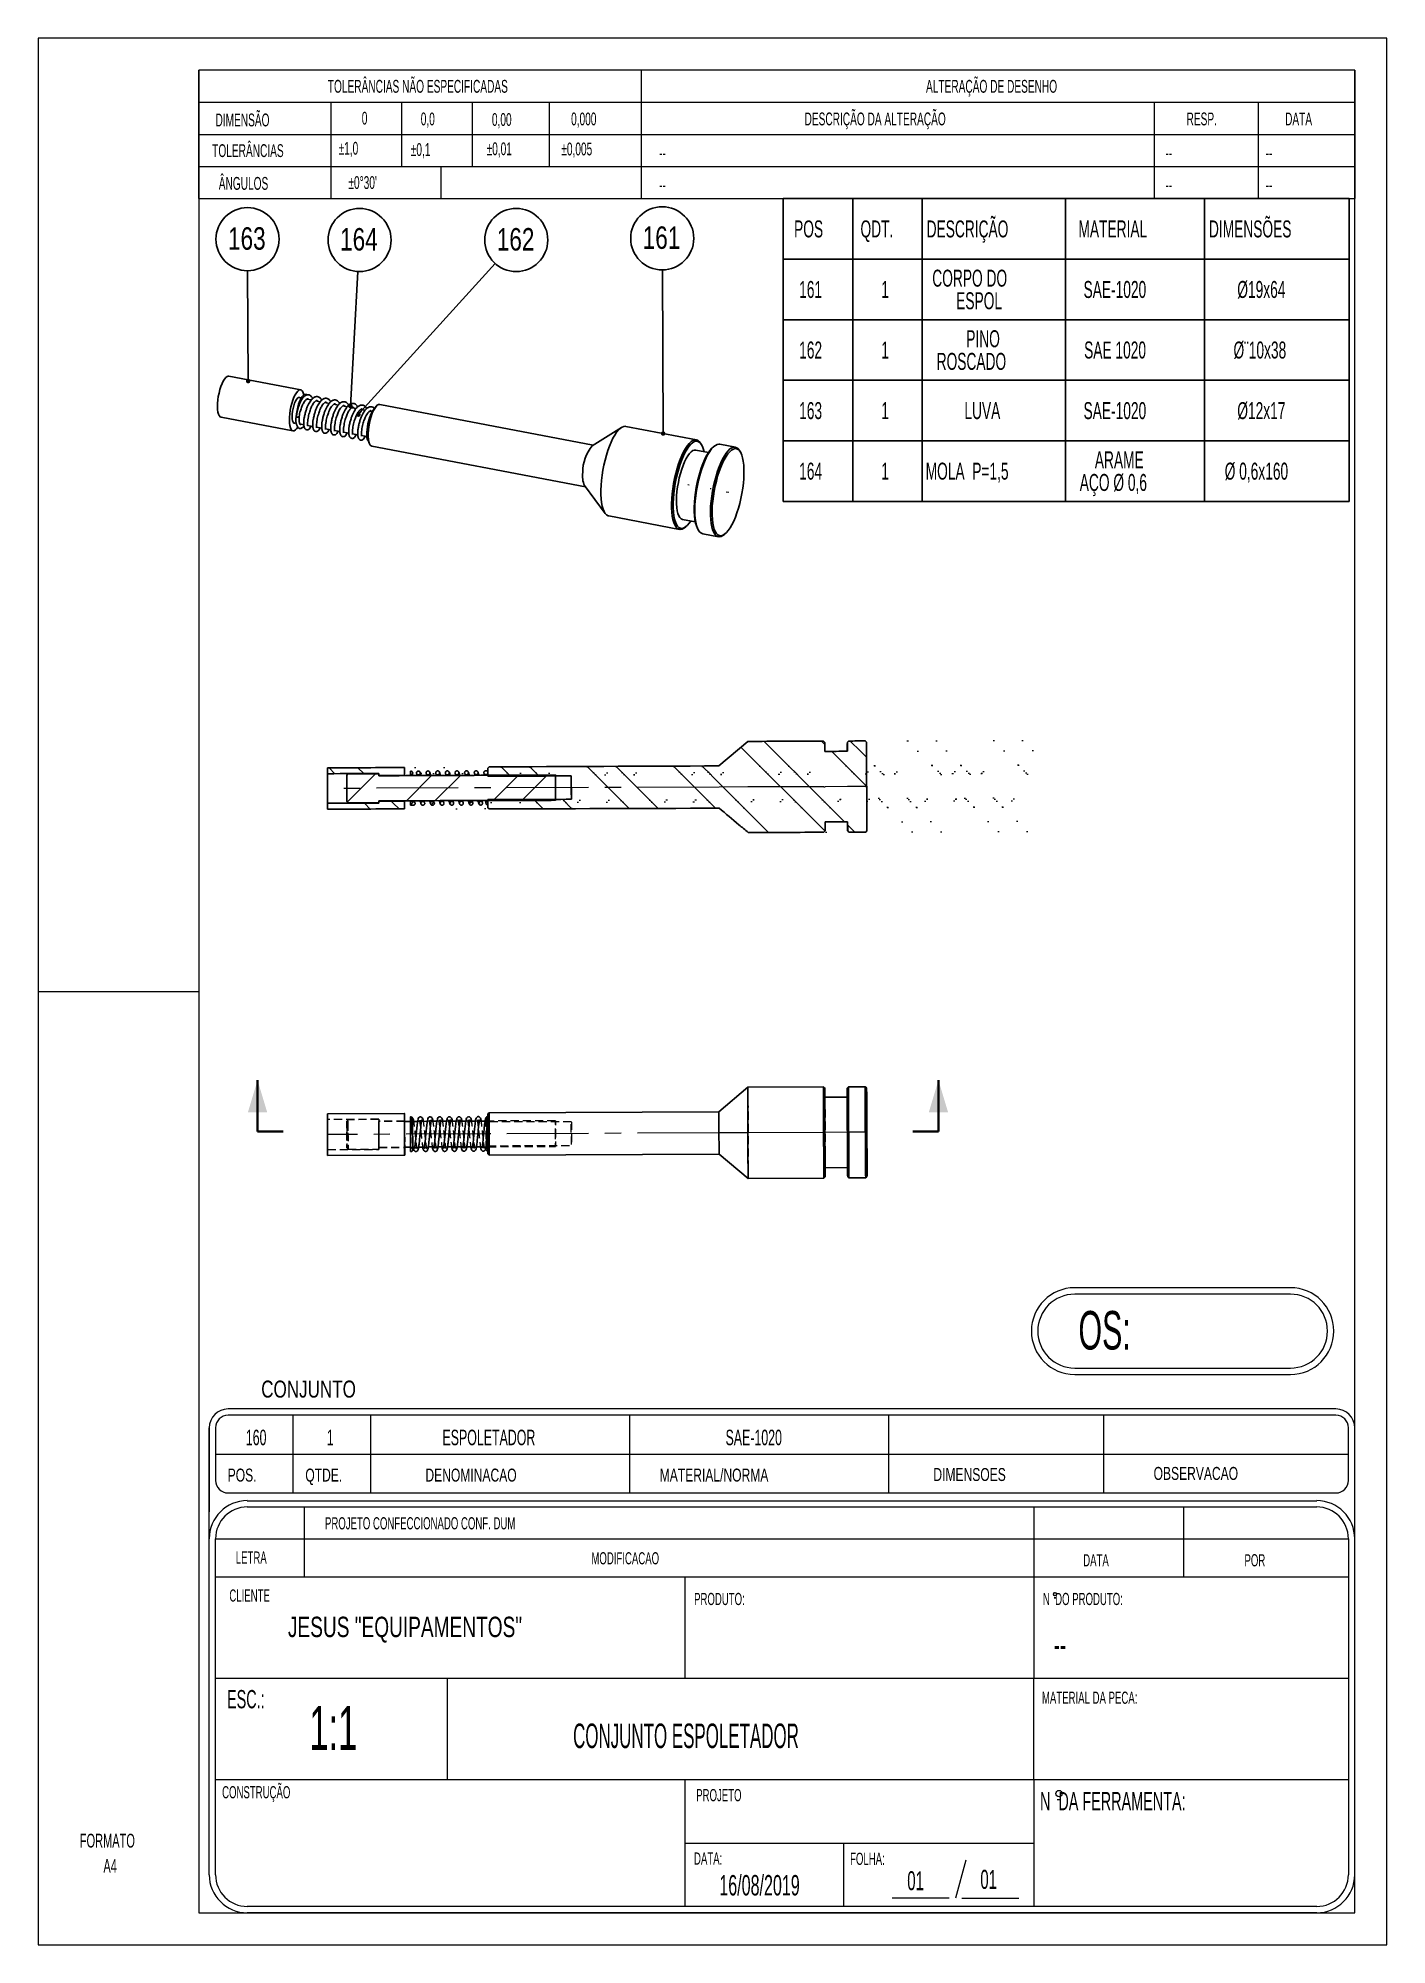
# Model space of a CAD drawing. Header units: millimetres. Extents: x 0 to 210, y 0 to 297.
import ezdxf

# ---------------------------------------------------------------- set-up
doc = ezdxf.new("R2010")
doc.units = ezdxf.units.MM
for name, pattern in [('CENTERX2', [20.32, 12.7, -2.54, 2.54, -2.54]), ('HIDDEN', [1.905, 1.27, -0.635]), ('PHANTOM', [12.7, 6.35, -1.27, 1.27, -1.27, 1.27, -1.27])]:
    doc.linetypes.add(name, pattern=pattern)
doc.layers.add('COTAS', color=7, linetype='Continuous')
doc.styles.add('SLDTEXTSTYLE0', font='TXT', dxfattribs={"width": 0.595745})
doc.styles.add('SLDTEXTSTYLE1', font='TXT', dxfattribs={"width": 0.75})
doc.styles.add('SLDTEXTSTYLE2', font='TXT', dxfattribs={"width": 0.589474})
doc.styles.add('SLDTEXTSTYLE3', font='TXT', dxfattribs={"width": 0.515789})
doc.styles.add('SLDTEXTSTYLE4', font='TXT', dxfattribs={"width": 0.7})
doc.styles.add('SLDTEXTSTYLE5', font='TXT', dxfattribs={"width": 0.695035})
doc.styles.add('SLDTEXTSTYLE6', font='TXT', dxfattribs={"width": 0.605})
doc.dimstyles.new('SLDDIMSTYLE0', dxfattribs={"dimtxt": 0.18, "dimasz": 0.7, "dimexe": 0, "dimexo": 0.0625, "dimgap": 0, "dimtad": 0, "dimtih": 1, "dimtoh": 1, "dimdec": 0, "dimrnd": 1e-09, "dimzin": 0, "dimdsep": 46, "dimtxsty": 'Standard', "dimblk1": 'DOT', "dimblk2": 'DOT', "dimsah": 1, "dimcen": 0.09, "dimadec": 0, "dimazin": 0, "dimtfac": 0.7, "dimtdec": 0, "dimtofl": 0, "dimtmove": 0, "dimatfit": 3, "dimldrblk": 'DOT', "dimfxl": 0, "dimfrac": 2, "dimtolj": 1, "dimtzin": 0, "dimarcsym": 0})
pattern_1 = [(45, (0, 0), (-4.49013, 4.49013), []), (45, (0, 3.175), (-4.49013, 4.49013), [])]

msp = doc.modelspace()

# ---------------------------------------------------------------- texts
at = {"color": 7, "linetype": 'Continuous', "lineweight": 0}
for s, insert, char_height, attachment_point, style in [('TOLERÂNCIAS NÃO ESPECIFICADAS', (59.13, 290.85), 2, 2, 'SLDTEXTSTYLE2'), ('ALTERAÇÃO DE DESENHO', (148.46, 290.85), 2, 2, 'SLDTEXTSTYLE2'), ('DIMENSÃO', (27.62, 285.61), 2, 1, 'SLDTEXTSTYLE2'), ('0', (50.4, 285.89), 2, 1, 'SLDTEXTSTYLE2'), ('0,0', (59.58, 285.77), 2, 1, 'SLDTEXTSTYLE2'), ('0,00', (70.66, 285.68), 2, 1, 'SLDTEXTSTYLE2'), ('0,000', (82.99, 285.77), 2, 1, 'SLDTEXTSTYLE2'), ('DESCRIÇÃO DA ALTERAÇÃO', (119.34, 285.77), 2, 1, 'SLDTEXTSTYLE2'), ('RESP.', (178.82, 285.77), 2, 1, 'SLDTEXTSTYLE2'), ('DATA', (194.16, 285.77), 2, 1, 'SLDTEXTSTYLE2'), ('TOLERÂNCIAS', (27.11, 280.83), 2, 1, 'SLDTEXTSTYLE2'), ('±1,0', (46.79, 281.2), 2, 1, 'SLDTEXTSTYLE2'), ('±0,1', (58.03, 281), 2, 1, 'SLDTEXTSTYLE2'), ('±0,01', (69.84, 281.12), 2, 1, 'SLDTEXTSTYLE2'), ('±0,005', (81.47, 281.09), 2, 1, 'SLDTEXTSTYLE2'), ('--', (96.69, 280.49), 2, 1, 'SLDTEXTSTYLE2'), ('--', (175.54, 280.49), 2, 1, 'SLDTEXTSTYLE2'), ('--', (191.14, 280.49), 2, 1, 'SLDTEXTSTYLE2'), ('ÂNGULOS', (28.13, 275.73), 2, 1, 'SLDTEXTSTYLE2'), ("±0°30'", (48.32, 275.86), 2, 1, 'SLDTEXTSTYLE2'), ('--', (96.69, 275.49), 2, 1, 'SLDTEXTSTYLE2'), ('--', (175.54, 275.49), 2, 1, 'SLDTEXTSTYLE2'), ('--', (191.14, 275.49), 2, 1, 'SLDTEXTSTYLE2'), ('OS:', (161.99, 99.09), 6, 1, 'SLDTEXTSTYLE2'), ('160', (33.95, 80.6), 2.419, 2, 'SLDTEXTSTYLE0'), ('1', (45.48, 80.6), 2.42, 2, 'SLDTEXTSTYLE0'), ('ESPOLETADOR', (70.19, 80.6), 2.4192, 2, 'SLDTEXTSTYLE0'), ('SAE-1020', (111.43, 80.6), 2.419, 2, 'SLDTEXTSTYLE0'), ('POS.', (29.52, 74.54), 2.022, 1, 'SLDTEXTSTYLE5'), ('QTDE.', (41.61, 74.54), 2.022, 1, 'SLDTEXTSTYLE5'), ('DENOMINACAO', (60.31, 74.54), 2.0223, 1, 'SLDTEXTSTYLE5'), ('MATERIAL/NORMA', (96.79, 74.54), 2.0223, 1, 'SLDTEXTSTYLE5'), ('DIMENSOES', (139.4, 74.63), 2.022, 1, 'SLDTEXTSTYLE5'), ('OBSERVACAO', (173.69, 74.8), 2.022, 1, 'SLDTEXTSTYLE5'), ('PROJETO CONFECCIONADO CONF. DUM', (44.67, 66.97), 1.896, 1, 'SLDTEXTSTYLE2'), ('LETRA', (30.78, 61.63), 1.896, 1, 'SLDTEXTSTYLE2'), ('MODIFICACAO', (86.15, 61.52), 1.896, 1, 'SLDTEXTSTYLE2'), ('DATA', (162.73, 61.21), 1.896, 1, 'SLDTEXTSTYLE2'), ('POR', (187.84, 61.21), 1.896, 1, 'SLDTEXTSTYLE2'), ('CLIENTE', (29.78, 55.72), 1.896, 1, 'SLDTEXTSTYLE2'), ('PRODUTO:', (102.14, 55.18), 1.896, 1, 'SLDTEXTSTYLE2'), ('N  DO PRODUTO:', (156.45, 55.18), 1.896, 1, 'SLDTEXTSTYLE2'), ('JESUS "EQUIPAMENTOS"', (38.9, 51.47), 3.175, 1, 'SLDTEXTSTYLE4'), ('--', (158.13, 49.28), 4.266, 1, 'SLDTEXTSTYLE3'), ('ESC.:', (29.42, 40.05), 2.844, 1, 'SLDTEXTSTYLE2'), ('MATERIAL DA PECA:', (156.3, 39.8), 1.896, 1, 'SLDTEXTSTYLE2'), ('1:1', (42.23, 37.56), 6.826, 1, 'SLDTEXTSTYLE2'), ('CONJUNTO ESPOLETADOR', (83.3, 34.83), 3.8224, 1, 'SLDTEXTSTYLE3'), ('CONSTRUÇÃO', (28.65, 25.08), 1.896, 1, 'SLDTEXTSTYLE2'), ('PROJETO', (102.47, 24.63), 1.896, 1, 'SLDTEXTSTYLE2'), ('N  DA FERRAMENTA:', (156, 24.16), 2.8441, 1, 'SLDTEXTSTYLE2'), ('DATA:', (102.13, 14.75), 1.896, 1, 'SLDTEXTSTYLE2'), ('FOLHA:', (126.43, 14.71), 1.896, 1, 'SLDTEXTSTYLE2'), ('01', (146.71, 12.04), 2.963, 1, 'SLDTEXTSTYLE2'), ('16/08/2019', (106.07, 11.23), 3.175, 1, 'SLDTEXTSTYLE2'), ('01', (135.33, 11.83), 2.963, 1, 'SLDTEXTSTYLE2')]:
    msp.add_mtext(s, dxfattribs=dict(at, insert=insert, char_height=char_height, attachment_point=attachment_point, style=style))
at = {"layer": 'COTAS', "insert": (34.74, 88.25), "char_height": 2.646, "attachment_point": 1, "style": 'SLDTEXTSTYLE1'}
msp.add_mtext('CONJUNTO', dxfattribs=at)

# ---------------------------------------------------------------- blocks, each defined once
blk = doc.blocks.new('SW_NOTE_0')
at = {"color": 0, "linetype": 'Continuous', "lineweight": 18, "insert": (0, 2.77), "char_height": 2.152, "attachment_point": 1, "style": 'SLDTEXTSTYLE0'}
blk.add_mtext('FORMATO', dxfattribs=at)
blk = doc.blocks.new('SW_NOTE_0_1')
at = {"color": 0, "linetype": 'Continuous', "lineweight": 18, "insert": (0, 2.77), "char_height": 2.152, "attachment_point": 1, "style": 'SLDTEXTSTYLE0'}
blk.add_mtext('A4', dxfattribs=at)
blk = doc.blocks.new('Bloco2')
at = {"color": 7, "linetype": 'Continuous', "lineweight": 18}
for p, q in [((210.04, 297.06), (0.04, 297.06)), ((0.04, 297.06), (0.04, 0.06)), ((210.04, 0.06), (210.04, 297.06)), ((205.04, 292.06), (25.04, 292.06)), ((25.04, 292.06), (25.04, 5.06)), ((205.04, 5.06), (205.04, 292.06)), ((0.04, 148.56), (25.04, 148.56)), ((25.04, 5.06), (205.04, 5.06)), ((0.04, 0.06), (210.04, 0.06))]:
    blk.add_line(p, q, dxfattribs=at)
for name, p in [('SW_NOTE_0', (6.53, 14.59)), ('SW_NOTE_0_1', (10.2, 10.66))]:
    blk.add_blockref(name, p, dxfattribs=at)
blk = doc.blocks.new('SW_TABLEANNOTATION_0')
at = {"layer": 'COTAS', "color": 0}
for p, q in [((0, 0), (0, -9.43)), ((0, 0), (10.83, 0)), ((10.83, 0), (10.83, -9.43)), ((10.83, 0), (21.66, 0)), ((21.66, 0), (21.66, -9.43)), ((21.66, 0), (43.96, 0)), ((43.96, 0), (43.96, -9.43)), ((43.96, 0), (65.62, 0)), ((65.62, 0), (65.62, -9.43)), ((65.62, 0), (88.12, 0)), ((88.12, 0), (88.12, -9.43)), ((0, -9.43), (10.83, -9.43)), ((0, -9.43), (0, -18.87)), ((0, -9.43), (88.12, -9.43)), ((10.83, -9.43), (21.66, -9.43)), ((10.83, -9.43), (10.83, -18.87)), ((21.66, -9.43), (43.96, -9.43)), ((21.66, -9.43), (21.66, -18.87)), ((43.96, -9.43), (65.62, -9.43)), ((43.96, -9.43), (43.96, -18.87)), ((65.62, -9.43), (88.12, -9.43)), ((65.62, -9.43), (65.62, -18.87)), ((88.12, -9.43), (88.12, -18.87)), ((0, -18.87), (0, -28.3)), ((0, -18.87), (10.83, -18.87)), ((10.83, -18.87), (10.83, -28.3)), ((10.83, -18.87), (21.66, -18.87)), ((21.66, -18.87), (21.66, -28.3)), ((21.66, -18.87), (43.96, -18.87)), ((43.96, -18.87), (43.96, -28.3)), ((43.96, -18.87), (65.62, -18.87)), ((65.62, -18.87), (65.62, -28.3)), ((65.62, -18.87), (88.12, -18.87)), ((88.12, -18.87), (88.12, -28.3)), ((0, -28.3), (0, -37.73)), ((0, -28.3), (10.83, -28.3)), ((10.83, -28.3), (10.83, -37.73)), ((10.83, -28.3), (21.66, -28.3)), ((21.66, -28.3), (21.66, -37.73)), ((21.66, -28.3), (43.96, -28.3)), ((43.96, -28.3), (43.96, -37.73)), ((43.96, -28.3), (65.62, -28.3)), ((65.62, -28.3), (65.62, -37.73)), ((65.62, -28.3), (88.12, -28.3)), ((88.12, -28.3), (88.12, -37.73)), ((0, -37.73), (0, -47.17)), ((0, -37.73), (10.83, -37.73)), ((10.83, -37.73), (10.83, -47.17)), ((10.83, -37.73), (21.66, -37.73)), ((21.66, -37.73), (21.66, -47.17)), ((21.66, -37.73), (43.96, -37.73)), ((43.96, -37.73), (43.96, -47.17)), ((43.96, -37.73), (65.62, -37.73)), ((65.62, -37.73), (65.62, -47.17)), ((65.62, -37.73), (88.12, -37.73)), ((88.12, -37.73), (88.12, -47.17)), ((0, -47.17), (10.83, -47.17)), ((10.83, -47.17), (21.66, -47.17)), ((21.66, -47.17), (43.96, -47.17)), ((43.96, -47.17), (65.62, -47.17)), ((65.62, -47.17), (88.12, -47.17))]:
    blk.add_line(p, q, dxfattribs=at)
at = {"layer": 'COTAS', "color": 0, "attachment_point": 1, "style": 'SLDTEXTSTYLE6'}
for s, insert, char_height in [('DESCRIÇÃO', (22.33, -3.4), 2.646), ('DIMENSÕES', (66.29, -3.4), 2.646), ('POS', (1.69, -3.4), 2.646), ('QDT.', (12.03, -3.4), 2.646), ('MATERIAL', (45.97, -3.4), 2.646), ('CORPO DO', (23.21, -11.07), 2.646), ('161', (2.48, -12.83), 2.646), ('1', (15.27, -12.83), 2.65), ('ESPOL', (26.93, -14.59), 2.646), ('SAE-1020', (46.76, -12.83), 2.646), ('Ø19x64', (70.7, -12.83), 2.646), ('PINO', (28.5, -20.5), 2.646), ('162', (2.48, -22.26), 2.646), ('1', (15.27, -22.26), 2.65), ('SAE 1020', (46.85, -22.26), 2.646), ('Ø¨10x38', (70.11, -22.26), 2.646), ('ROSCADO', (23.89, -24.03), 2.646), ('163', (2.48, -31.7), 2.646), ('1', (15.27, -31.7), 2.65), ('LUVA', (28.21, -31.7), 2.646), ('SAE-1020', (46.76, -31.7), 2.646), ('Ø12x17', (70.7, -31.7), 2.646), ('164', (2.48, -41.13), 2.646), ('1', (15.27, -41.13), 2.65), ('MOLA  P=1,5', (22.18, -41.13), 2.6458), ('ARAME', (48.52, -39.37), 2.646), ('Ø 0,6x160', (68.74, -41.13), 2.646), ('AÇO Ø 0,6', (46.17, -42.89), 2.646)]:
    blk.add_mtext(s, dxfattribs=dict(at, insert=insert, char_height=char_height))
blk = doc.blocks.new('SW_NOTE_0_2')
at = {"layer": 'COTAS', "color": 0}
blk.add_circle((-0.02, 4.91), 4.91, dxfattribs=at)
at = {"layer": 'COTAS', "color": 0, "insert": (-0.13, 6.77), "char_height": 3.5, "attachment_point": 2, "style": 'SLDTEXTSTYLE1'}
blk.add_mtext('161', dxfattribs=at)
blk = doc.blocks.new('_Dot')
at = {"color": 0, "linetype": 'ByBlock', "lineweight": -2}
blk.add_line((-0.5, 0), (-1, 0), dxfattribs=at)
at = {"color": 0, "linetype": 'ByBlock', "const_width": 0.5}
blk.add_lwpolyline([(-0.25, 0, 1), (0.25, 0, 1)], format="xyb", close=True, dxfattribs=at)
blk = doc.blocks.new('SW_NOTE_0_3')
at = {"layer": 'COTAS', "color": 0}
blk.add_circle((3.29, 3.64), 4.91, dxfattribs=at)
at = {"layer": 'COTAS', "color": 0, "insert": (3.19, 5.5), "char_height": 3.5, "attachment_point": 2, "style": 'SLDTEXTSTYLE1'}
blk.add_mtext('162', dxfattribs=at)
blk = doc.blocks.new('SW_NOTE_0_4')
at = {"layer": 'COTAS', "color": 0}
blk.add_circle((-0.02, 4.91), 4.91, dxfattribs=at)
at = {"layer": 'COTAS', "color": 0, "insert": (-0.13, 6.77), "char_height": 3.5, "attachment_point": 2, "style": 'SLDTEXTSTYLE1'}
blk.add_mtext('163', dxfattribs=at)
blk = doc.blocks.new('SW_NOTE_0_5')
at = {"layer": 'COTAS', "color": 0}
blk.add_circle((0.27, 4.9), 4.91, dxfattribs=at)
at = {"layer": 'COTAS', "color": 0, "insert": (0.16, 6.76), "char_height": 3.5, "attachment_point": 2, "style": 'SLDTEXTSTYLE1'}
blk.add_mtext('164', dxfattribs=at)

# ---------------------------------------------------------------- hatches: boundary and pattern name
at = {"layer": 'COTAS', "linetype": 'Continuous', "lineweight": 18}
h = msp.add_hatch(dxfattribs=at)
h.set_pattern_fill('ANSI32', color=256, angle=90, style=0)
edge = h.paths.add_edge_path(flags=0)
edge.add_line((83.02, 182.44), (83.04, 178.79))
edge.add_ellipse((155.62, 180.88), major_axis=(-431.3, -1.57), ratio=0.004289, start_angle=78.5543, end_angle=80.3111, ccw=False)
edge.add_line((70.04, 178.76), (70.04, 177.49))
edge.add_spline(control_points=[(70.04, 177.49), (70.11, 177.42), (70.18, 177.36), (70.24, 177.29)], knot_values=[0, 0, 0, 0, 0.000284, 0.000284, 0.000284, 0.000284], weights=[1, 1, 1, 1], degree=3, periodic=0)
edge.add_ellipse((155.62, 180.88), major_axis=(-769.34, -2.81), ratio=0.004289, start_angle=83.6278, end_angle=86.30455)
edge.add_spline(control_points=[(106.04, 177.41), (107.07, 176.55), (108.09, 175.69), (109.12, 174.83), (109.6, 174.43), (110.08, 174.02), (110.56, 173.62)], knot_values=[0, 0, 0, 0, 0.004012, 0.004012, 0.004012, 0.005893, 0.005893, 0.005893, 0.005893], weights=[1, 1, 1, 1, 1, 1, 1], degree=3, periodic=0)
edge.add_ellipse((155.62, 180.88), major_axis=(-1655.25, -6.04), ratio=0.0042894, start_angle=88.43916, end_angle=88.84773)
edge.add_spline(control_points=[(122.36, 173.66), (122.42, 173.73), (122.49, 173.8), (122.56, 173.86)], knot_values=[0, 0, 0, 0, 0.000283, 0.000283, 0.000283, 0.000283], weights=[1, 1, 1, 1], degree=3, periodic=0)
edge.add_line((122.56, 173.86), (122.55, 175.26))
edge.add_ellipse((155.62, 180.88), major_axis=(-1282.23, -4.68), ratio=0.0042894, start_angle=88.5214, end_angle=88.67784)
edge.add_line((126.05, 175.28), (126.06, 173.88))
edge.add_spline(control_points=[(126.06, 173.88), (126.12, 173.81), (126.19, 173.74), (126.26, 173.68)], knot_values=[0, 0, 0, 0, 0.000283, 0.000283, 0.000283, 0.000283], weights=[1, 1, 1, 1], degree=3, periodic=0)
edge.add_ellipse((155.62, 180.88), major_axis=(-1655.25, -6.04), ratio=0.0042894, start_angle=88.98275, end_angle=89.07276)
edge.add_spline(control_points=[(128.86, 173.69), (128.92, 173.75), (128.99, 173.82), (129.06, 173.89)], knot_values=[0, 0, 0, 0, 0.000283, 0.000283, 0.000283, 0.000283], weights=[1, 1, 1, 1], degree=3, periodic=0)
edge.add_line((129.06, 173.89), (129.01, 187.68))
edge.add_spline(control_points=[(129.01, 187.68), (128.94, 187.75), (128.87, 187.82), (128.8, 187.88)], knot_values=[0, 0, 0, 0, 0.000283, 0.000283, 0.000283, 0.000283], weights=[1, 1, 1, 1], degree=3, periodic=0)
edge.add_ellipse((155.62, 180.88), major_axis=(-1655.25, -6.04), ratio=0.0042894, start_angle=270.92724, end_angle=271.01725)
edge.add_spline(control_points=[(126.2, 187.87), (126.14, 187.81), (126.07, 187.74), (126.01, 187.67)], knot_values=[0, 0, 0, 0, 0.000283, 0.000283, 0.000283, 0.000283], weights=[1, 1, 1, 1], degree=3, periodic=0)
edge.add_line((126.01, 187.67), (126.01, 186.27))
edge.add_ellipse((155.62, 180.88), major_axis=(-1282.23, -4.68), ratio=0.0042894, start_angle=271.32216, end_angle=271.4786)
edge.add_line((122.51, 186.26), (122.51, 187.66))
edge.add_spline(control_points=[(122.51, 187.66), (122.44, 187.73), (122.37, 187.79), (122.3, 187.86)], knot_values=[0, 0, 0, 0, 0.000283, 0.000283, 0.000283, 0.000283], weights=[1, 1, 1, 1], degree=3, periodic=0)
edge.add_ellipse((155.62, 180.88), major_axis=(-1655.25, -6.04), ratio=0.0042894, start_angle=271.15227, end_angle=271.56084)
edge.add_spline(control_points=[(110.5, 187.82), (109.01, 186.54), (107.51, 185.27), (106.02, 183.99)], knot_values=[0, 0, 0, 0, 0.005893, 0.005893, 0.005893, 0.005893], weights=[1, 1, 1, 1], degree=3, periodic=0)
edge.add_ellipse((155.62, 180.88), major_axis=(-769.34, -2.81), ratio=0.004289, start_angle=273.69545, end_angle=276.3722)
edge.add_spline(control_points=[(70.22, 183.85), (70.15, 183.78), (70.09, 183.72), (70.02, 183.65)], knot_values=[0, 0, 0, 0, 0.000284, 0.000284, 0.000284, 0.000284], weights=[1, 1, 1, 1], degree=3, periodic=0)
edge.add_line((70.02, 183.65), (70.02, 182.38))
edge.add_ellipse((155.62, 180.88), major_axis=(-431.3, -1.57), ratio=0.004289, start_angle=279.6889, end_angle=281.4457, ccw=False)
h = msp.add_hatch(dxfattribs=at)
h.set_pattern_fill('ANSI32', color=256, angle=90, style=0)
edge = h.paths.add_edge_path(flags=0)
edge.add_line((45.05, 183.69), (45.05, 182.78))
edge.add_ellipse((155.62, 180.88), major_axis=(-547.86, -2), ratio=0.004289, start_angle=280.7891, end_angle=281.642, ccw=False)
edge.add_line((53.05, 182.82), (53.05, 182.51))
edge.add_ellipse((155.62, 180.88), major_axis=(-477.92, -1.75), ratio=0.004289, start_angle=281.9009, end_angle=282.3914, ccw=False)
edge.add_line((57.05, 182.53), (57.05, 183.74))
edge.add_ellipse((155.62, 180.88), major_axis=(-757.68, -2.77), ratio=0.004289, start_angle=277.47402, end_angle=278.39023)
h = msp.add_hatch(dxfattribs=at)
h.set_pattern_fill('ANSI32', color=256, angle=3e-322, style=0)
edge = h.paths.add_edge_path(flags=0)
edge.add_line((48.05, 182.54), (48.07, 178.44))
edge.add_spline(control_points=[(48.07, 178.44), (48.13, 178.37), (48.2, 178.3), (48.27, 178.24)], knot_values=[0, 0, 0, 0, 0.000286, 0.000286, 0.000286, 0.000286], weights=[1, 1, 1, 1], degree=3, periodic=0)
edge.add_ellipse((155.62, 180.88), major_axis=(-536.21, -1.96), ratio=0.004289, start_angle=78.4504, end_angle=78.9735)
edge.add_line((53.07, 178.25), (53.07, 178.56))
edge.add_ellipse((155.62, 180.88), major_axis=(-466.27, -1.7), ratio=0.004289, start_angle=77.2937, end_angle=79.423)
edge.add_line((70.04, 178.6), (70.04, 178.62))
edge.add_ellipse((155.62, 180.88), major_axis=(-462.06, -1.69), ratio=0.004289, start_angle=79.3257, end_angle=79.3294)
edge.add_line((70.07, 178.62), (70.07, 178.6))
edge.add_ellipse((155.62, 180.88), major_axis=(-466.27, -1.7), ratio=0.004289, start_angle=79.4267, end_angle=80.7366)
edge.add_line((80.57, 178.63), (80.55, 182.58))
edge.add_ellipse((155.62, 180.88), major_axis=(-466.27, -1.7), ratio=0.004289, start_angle=279.2634, end_angle=280.5733)
edge.add_line((70.05, 182.54), (70.05, 182.52))
edge.add_ellipse((155.62, 180.88), major_axis=(-462.06, -1.69), ratio=0.004289, start_angle=280.6706, end_angle=280.6743)
edge.add_line((70.02, 182.52), (70.02, 182.54))
edge.add_ellipse((155.62, 180.88), major_axis=(-466.27, -1.7), ratio=0.004289, start_angle=280.577, end_angle=282.7063)
edge.add_line((53.05, 182.46), (53.05, 182.77))
edge.add_ellipse((155.62, 180.88), major_axis=(-536.21, -1.96), ratio=0.004289, start_angle=281.0265, end_angle=281.5496)
edge.add_spline(control_points=[(48.25, 182.74), (48.19, 182.68), (48.12, 182.61), (48.05, 182.54)], knot_values=[0, 0, 0, 0, 0.000286, 0.000286, 0.000286, 0.000286], weights=[1, 1, 1, 1], degree=3, periodic=0)
h = msp.add_hatch(dxfattribs=at)
h.set_pattern_fill('STEEL', color=256, scale=2, style=0)
h.set_pattern_definition(pattern_1)
edge = h.paths.add_edge_path(flags=0)
edge.add_line((57.98, 183.19), (57.98, 182.59))
edge.add_spline(control_points=[(57.98, 182.59), (58.01, 182.58), (58.04, 182.58), (58.07, 182.59), (58.1, 182.59), (58.13, 182.6), (58.16, 182.62), (58.19, 182.63), (58.22, 182.66), (58.24, 182.68), (58.26, 182.7), (58.28, 182.73), (58.3, 182.76), (58.31, 182.8), (58.32, 182.83), (58.32, 182.86), (58.32, 182.9), (58.32, 182.93), (58.31, 182.97), (58.3, 183), (58.29, 183.03), (58.27, 183.06), (58.25, 183.09), (58.23, 183.12), (58.2, 183.14), (58.17, 183.16), (58.14, 183.17), (58.11, 183.18), (58.08, 183.19), (58.04, 183.19), (58.01, 183.19), (58, 183.19), (57.99, 183.19), (57.98, 183.19)], knot_values=[0.000112, 0.000112, 0.000112, 0.000112, 0.000198, 0.000198, 0.000198, 0.000297, 0.000297, 0.000297, 0.000397, 0.000397, 0.000397, 0.000498, 0.000498, 0.000498, 0.000601, 0.000601, 0.000601, 0.000705, 0.000705, 0.000705, 0.000808, 0.000808, 0.000808, 0.000911, 0.000911, 0.000911, 0.001012, 0.001012, 0.001012, 0.001113, 0.001113, 0.001113, 0.001143, 0.001143, 0.001143, 0.001143], weights=[1, 1, 1, 1, 1, 1, 1, 1, 1, 1, 1, 1, 1, 1, 1, 1, 1, 1, 1, 1, 1, 1, 1, 1, 1, 1, 1, 1, 1, 1, 1, 1, 1, 1], degree=3, periodic=0)
h = msp.add_hatch(dxfattribs=at)
h.set_pattern_fill('STEEL', color=256, scale=2, style=0)
h.set_pattern_definition(pattern_1)
edge = h.paths.add_edge_path(flags=0)
edge.add_spline(control_points=[(59.22, 182.59), (59.25, 182.59), (59.29, 182.6), (59.32, 182.61), (59.35, 182.62), (59.38, 182.63), (59.4, 182.65), (59.43, 182.67), (59.45, 182.7), (59.47, 182.73), (59.49, 182.75), (59.5, 182.79), (59.51, 182.82), (59.51, 182.85), (59.52, 182.89), (59.51, 182.92), (59.51, 182.95), (59.5, 182.99), (59.49, 183.02), (59.47, 183.05), (59.45, 183.08), (59.43, 183.11), (59.4, 183.13), (59.37, 183.15), (59.34, 183.17), (59.31, 183.18), (59.28, 183.19), (59.24, 183.2), (59.21, 183.2), (59.17, 183.2), (59.14, 183.19), (59.11, 183.18), (59.08, 183.17), (59.05, 183.15), (59.02, 183.13), (59, 183.11), (58.98, 183.09), (58.96, 183.06), (58.94, 183.03), (58.93, 183), (58.92, 182.97), (58.91, 182.93), (58.91, 182.9), (58.91, 182.87), (58.92, 182.83), (58.93, 182.8), (58.94, 182.77), (58.96, 182.73), (58.98, 182.71), (59, 182.68), (59.03, 182.66), (59.06, 182.64), (59.09, 182.62), (59.12, 182.6), (59.15, 182.6), (59.18, 182.59), (59.2, 182.59), (59.22, 182.59)], knot_values=[0, 0, 0, 0, 0.000098, 0.000098, 0.000098, 0.000195, 0.000195, 0.000195, 0.000293, 0.000293, 0.000293, 0.000392, 0.000392, 0.000392, 0.000494, 0.000494, 0.000494, 0.000598, 0.000598, 0.000598, 0.000703, 0.000703, 0.000703, 0.000807, 0.000807, 0.000807, 0.00091, 0.00091, 0.00091, 0.001011, 0.001011, 0.001011, 0.00111, 0.00111, 0.00111, 0.001209, 0.001209, 0.001209, 0.001308, 0.001308, 0.001308, 0.001408, 0.001408, 0.001408, 0.00151, 0.00151, 0.00151, 0.001614, 0.001614, 0.001614, 0.00172, 0.00172, 0.00172, 0.001824, 0.001824, 0.001824, 0.00189, 0.00189, 0.00189, 0.00189], weights=[1, 1, 1, 1, 1, 1, 1, 1, 1, 1, 1, 1, 1, 1, 1, 1, 1, 1, 1, 1, 1, 1, 1, 1, 1, 1, 1, 1, 1, 1, 1, 1, 1, 1, 1, 1, 1, 1, 1, 1, 1, 1, 1, 1, 1, 1, 1, 1, 1, 1, 1, 1, 1, 1, 1, 1, 1, 1], degree=3, periodic=0)
h = msp.add_hatch(dxfattribs=at)
h.set_pattern_fill('STEEL', color=256, scale=2, style=0)
h.set_pattern_definition(pattern_1)
edge = h.paths.add_edge_path(flags=0)
edge.add_spline(control_points=[(60.72, 182.6), (60.75, 182.6), (60.79, 182.6), (60.82, 182.61), (60.85, 182.62), (60.88, 182.64), (60.9, 182.66), (60.93, 182.68), (60.95, 182.71), (60.97, 182.73), (60.98, 182.76), (61, 182.79), (61.01, 182.83), (61.01, 182.86), (61.02, 182.89), (61.01, 182.93), (61.01, 182.96), (61, 183), (60.98, 183.03), (60.97, 183.06), (60.95, 183.09), (60.92, 183.11), (60.9, 183.14), (60.87, 183.16), (60.84, 183.17), (60.81, 183.19), (60.78, 183.2), (60.74, 183.2), (60.71, 183.21), (60.67, 183.2), (60.64, 183.2), (60.61, 183.19), (60.58, 183.18), (60.55, 183.16), (60.52, 183.14), (60.5, 183.12), (60.48, 183.09), (60.46, 183.07), (60.44, 183.04), (60.43, 183.01), (60.42, 182.97), (60.41, 182.94), (60.41, 182.91), (60.41, 182.87), (60.42, 182.84), (60.43, 182.81), (60.44, 182.77), (60.46, 182.74), (60.48, 182.71), (60.5, 182.69), (60.53, 182.66), (60.56, 182.64), (60.59, 182.62), (60.62, 182.61), (60.65, 182.6), (60.68, 182.6), (60.7, 182.6), (60.72, 182.6)], knot_values=[0, 0, 0, 0, 0.000098, 0.000098, 0.000098, 0.000196, 0.000196, 0.000196, 0.000293, 0.000293, 0.000293, 0.000392, 0.000392, 0.000392, 0.000494, 0.000494, 0.000494, 0.000598, 0.000598, 0.000598, 0.000703, 0.000703, 0.000703, 0.000807, 0.000807, 0.000807, 0.00091, 0.00091, 0.00091, 0.001011, 0.001011, 0.001011, 0.00111, 0.00111, 0.00111, 0.001209, 0.001209, 0.001209, 0.001308, 0.001308, 0.001308, 0.001408, 0.001408, 0.001408, 0.00151, 0.00151, 0.00151, 0.001614, 0.001614, 0.001614, 0.001719, 0.001719, 0.001719, 0.001824, 0.001824, 0.001824, 0.00189, 0.00189, 0.00189, 0.00189], weights=[1, 1, 1, 1, 1, 1, 1, 1, 1, 1, 1, 1, 1, 1, 1, 1, 1, 1, 1, 1, 1, 1, 1, 1, 1, 1, 1, 1, 1, 1, 1, 1, 1, 1, 1, 1, 1, 1, 1, 1, 1, 1, 1, 1, 1, 1, 1, 1, 1, 1, 1, 1, 1, 1, 1, 1, 1, 1], degree=3, periodic=0)
h = msp.add_hatch(dxfattribs=at)
h.set_pattern_fill('STEEL', color=256, scale=2, style=0)
h.set_pattern_definition(pattern_1)
edge = h.paths.add_edge_path(flags=0)
edge.add_spline(control_points=[(62.22, 182.6), (62.25, 182.6), (62.29, 182.61), (62.32, 182.62), (62.35, 182.63), (62.38, 182.65), (62.4, 182.67), (62.43, 182.69), (62.45, 182.71), (62.47, 182.74), (62.48, 182.77), (62.5, 182.8), (62.5, 182.83), (62.51, 182.87), (62.51, 182.9), (62.51, 182.93), (62.51, 182.97), (62.5, 183), (62.48, 183.03), (62.47, 183.07), (62.45, 183.09), (62.42, 183.12), (62.4, 183.14), (62.37, 183.17), (62.34, 183.18), (62.31, 183.2), (62.28, 183.21), (62.24, 183.21), (62.21, 183.21), (62.17, 183.21), (62.14, 183.2), (62.11, 183.2), (62.08, 183.18), (62.05, 183.16), (62.02, 183.15), (62, 183.12), (61.98, 183.1), (61.96, 183.07), (61.94, 183.04), (61.93, 183.01), (61.92, 182.98), (61.91, 182.95), (61.91, 182.91), (61.91, 182.88), (61.92, 182.84), (61.93, 182.81), (61.94, 182.78), (61.96, 182.75), (61.98, 182.72), (62, 182.69), (62.03, 182.67), (62.06, 182.65), (62.09, 182.63), (62.12, 182.62), (62.15, 182.61), (62.18, 182.61), (62.2, 182.6), (62.22, 182.6)], knot_values=[0, 0, 0, 0, 0.000098, 0.000098, 0.000098, 0.000196, 0.000196, 0.000196, 0.000293, 0.000293, 0.000293, 0.000393, 0.000393, 0.000393, 0.000494, 0.000494, 0.000494, 0.000598, 0.000598, 0.000598, 0.000703, 0.000703, 0.000703, 0.000807, 0.000807, 0.000807, 0.00091, 0.00091, 0.00091, 0.001011, 0.001011, 0.001011, 0.00111, 0.00111, 0.00111, 0.001209, 0.001209, 0.001209, 0.001308, 0.001308, 0.001308, 0.001408, 0.001408, 0.001408, 0.00151, 0.00151, 0.00151, 0.001614, 0.001614, 0.001614, 0.001719, 0.001719, 0.001719, 0.001823, 0.001823, 0.001823, 0.001889, 0.001889, 0.001889, 0.001889], weights=[1, 1, 1, 1, 1, 1, 1, 1, 1, 1, 1, 1, 1, 1, 1, 1, 1, 1, 1, 1, 1, 1, 1, 1, 1, 1, 1, 1, 1, 1, 1, 1, 1, 1, 1, 1, 1, 1, 1, 1, 1, 1, 1, 1, 1, 1, 1, 1, 1, 1, 1, 1, 1, 1, 1, 1, 1, 1], degree=3, periodic=0)
h = msp.add_hatch(dxfattribs=at)
h.set_pattern_fill('STEEL', color=256, scale=2, style=0)
h.set_pattern_definition(pattern_1)
edge = h.paths.add_edge_path(flags=0)
edge.add_spline(control_points=[(63.72, 182.61), (63.75, 182.61), (63.78, 182.62), (63.82, 182.63), (63.85, 182.64), (63.88, 182.65), (63.9, 182.67), (63.93, 182.69), (63.95, 182.72), (63.97, 182.75), (63.98, 182.78), (64, 182.81), (64, 182.84), (64.01, 182.87), (64.01, 182.91), (64.01, 182.94), (64.01, 182.97), (64, 183.01), (63.98, 183.04), (63.97, 183.07), (63.95, 183.1), (63.92, 183.13), (63.9, 183.15), (63.87, 183.17), (63.84, 183.19), (63.81, 183.2), (63.77, 183.21), (63.74, 183.22), (63.71, 183.22), (63.67, 183.22), (63.64, 183.21), (63.61, 183.2), (63.58, 183.19), (63.55, 183.17), (63.52, 183.15), (63.5, 183.13), (63.48, 183.1), (63.46, 183.08), (63.44, 183.05), (63.43, 183.02), (63.42, 182.99), (63.41, 182.95), (63.41, 182.92), (63.41, 182.88), (63.42, 182.85), (63.43, 182.82), (63.44, 182.79), (63.46, 182.75), (63.48, 182.73), (63.5, 182.7), (63.53, 182.68), (63.56, 182.66), (63.59, 182.64), (63.62, 182.62), (63.65, 182.62), (63.67, 182.61), (63.7, 182.61), (63.72, 182.61)], knot_values=[0, 0, 0, 0, 0.000098, 0.000098, 0.000098, 0.000196, 0.000196, 0.000196, 0.000294, 0.000294, 0.000294, 0.000393, 0.000393, 0.000393, 0.000494, 0.000494, 0.000494, 0.000598, 0.000598, 0.000598, 0.000703, 0.000703, 0.000703, 0.000807, 0.000807, 0.000807, 0.00091, 0.00091, 0.00091, 0.001011, 0.001011, 0.001011, 0.00111, 0.00111, 0.00111, 0.001209, 0.001209, 0.001209, 0.001308, 0.001308, 0.001308, 0.001408, 0.001408, 0.001408, 0.00151, 0.00151, 0.00151, 0.001614, 0.001614, 0.001614, 0.001719, 0.001719, 0.001719, 0.001823, 0.001823, 0.001823, 0.001889, 0.001889, 0.001889, 0.001889], weights=[1, 1, 1, 1, 1, 1, 1, 1, 1, 1, 1, 1, 1, 1, 1, 1, 1, 1, 1, 1, 1, 1, 1, 1, 1, 1, 1, 1, 1, 1, 1, 1, 1, 1, 1, 1, 1, 1, 1, 1, 1, 1, 1, 1, 1, 1, 1, 1, 1, 1, 1, 1, 1, 1, 1, 1, 1, 1], degree=3, periodic=0)
h = msp.add_hatch(dxfattribs=at)
h.set_pattern_fill('STEEL', color=256, scale=2, style=0)
h.set_pattern_definition(pattern_1)
edge = h.paths.add_edge_path(flags=0)
edge.add_spline(control_points=[(65.22, 182.62), (65.25, 182.62), (65.28, 182.62), (65.31, 182.63), (65.35, 182.64), (65.37, 182.66), (65.4, 182.68), (65.43, 182.7), (65.45, 182.73), (65.47, 182.75), (65.48, 182.78), (65.5, 182.81), (65.5, 182.85), (65.51, 182.88), (65.51, 182.91), (65.51, 182.95), (65.51, 182.98), (65.5, 183.02), (65.48, 183.05), (65.47, 183.08), (65.45, 183.11), (65.42, 183.13), (65.4, 183.16), (65.37, 183.18), (65.34, 183.19), (65.31, 183.21), (65.27, 183.22), (65.24, 183.22), (65.21, 183.23), (65.17, 183.22), (65.14, 183.22), (65.11, 183.21), (65.08, 183.2), (65.05, 183.18), (65.02, 183.16), (65, 183.14), (64.97, 183.11), (64.95, 183.09), (64.94, 183.06), (64.93, 183.02), (64.92, 182.99), (64.91, 182.96), (64.91, 182.93), (64.91, 182.89), (64.92, 182.86), (64.93, 182.82), (64.94, 182.79), (64.96, 182.76), (64.98, 182.73), (65, 182.71), (65.03, 182.68), (65.06, 182.66), (65.09, 182.64), (65.12, 182.63), (65.15, 182.62), (65.17, 182.62), (65.2, 182.62), (65.22, 182.62)], knot_values=[0, 0, 0, 0, 0.000098, 0.000098, 0.000098, 0.000196, 0.000196, 0.000196, 0.000294, 0.000294, 0.000294, 0.000393, 0.000393, 0.000393, 0.000495, 0.000495, 0.000495, 0.000598, 0.000598, 0.000598, 0.000703, 0.000703, 0.000703, 0.000807, 0.000807, 0.000807, 0.000909, 0.000909, 0.000909, 0.00101, 0.00101, 0.00101, 0.00111, 0.00111, 0.00111, 0.001209, 0.001209, 0.001209, 0.001308, 0.001308, 0.001308, 0.001408, 0.001408, 0.001408, 0.00151, 0.00151, 0.00151, 0.001613, 0.001613, 0.001613, 0.001718, 0.001718, 0.001718, 0.001823, 0.001823, 0.001823, 0.001889, 0.001889, 0.001889, 0.001889], weights=[1, 1, 1, 1, 1, 1, 1, 1, 1, 1, 1, 1, 1, 1, 1, 1, 1, 1, 1, 1, 1, 1, 1, 1, 1, 1, 1, 1, 1, 1, 1, 1, 1, 1, 1, 1, 1, 1, 1, 1, 1, 1, 1, 1, 1, 1, 1, 1, 1, 1, 1, 1, 1, 1, 1, 1, 1, 1], degree=3, periodic=0)
h = msp.add_hatch(dxfattribs=at)
h.set_pattern_fill('STEEL', color=256, scale=2, style=0)
h.set_pattern_definition(pattern_1)
edge = h.paths.add_edge_path(flags=0)
edge.add_spline(control_points=[(66.72, 182.62), (66.75, 182.62), (66.78, 182.63), (66.81, 182.64), (66.84, 182.65), (66.87, 182.67), (66.9, 182.69), (66.92, 182.71), (66.95, 182.73), (66.96, 182.76), (66.98, 182.79), (66.99, 182.82), (67, 182.85), (67.01, 182.89), (67.01, 182.92), (67.01, 182.95), (67.01, 182.99), (67, 183.02), (66.98, 183.05), (66.97, 183.09), (66.95, 183.11), (66.92, 183.14), (66.9, 183.16), (66.87, 183.19), (66.84, 183.2), (66.81, 183.22), (66.77, 183.23), (66.74, 183.23), (66.71, 183.23), (66.67, 183.23), (66.64, 183.22), (66.61, 183.22), (66.57, 183.2), (66.55, 183.18), (66.52, 183.17), (66.49, 183.14), (66.47, 183.12), (66.45, 183.09), (66.44, 183.06), (66.43, 183.03), (66.42, 183), (66.41, 182.96), (66.41, 182.93), (66.41, 182.9), (66.42, 182.86), (66.43, 182.83), (66.44, 182.8), (66.46, 182.77), (66.48, 182.74), (66.5, 182.71), (66.53, 182.69), (66.56, 182.67), (66.58, 182.65), (66.62, 182.64), (66.65, 182.63), (66.67, 182.63), (66.7, 182.62), (66.72, 182.62)], knot_values=[0, 0, 0, 0, 0.000098, 0.000098, 0.000098, 0.000196, 0.000196, 0.000196, 0.000294, 0.000294, 0.000294, 0.000393, 0.000393, 0.000393, 0.000495, 0.000495, 0.000495, 0.000598, 0.000598, 0.000598, 0.000703, 0.000703, 0.000703, 0.000807, 0.000807, 0.000807, 0.000909, 0.000909, 0.000909, 0.00101, 0.00101, 0.00101, 0.00111, 0.00111, 0.00111, 0.001209, 0.001209, 0.001209, 0.001307, 0.001307, 0.001307, 0.001408, 0.001408, 0.001408, 0.001509, 0.001509, 0.001509, 0.001613, 0.001613, 0.001613, 0.001718, 0.001718, 0.001718, 0.001822, 0.001822, 0.001822, 0.001888, 0.001888, 0.001888, 0.001888], weights=[1, 1, 1, 1, 1, 1, 1, 1, 1, 1, 1, 1, 1, 1, 1, 1, 1, 1, 1, 1, 1, 1, 1, 1, 1, 1, 1, 1, 1, 1, 1, 1, 1, 1, 1, 1, 1, 1, 1, 1, 1, 1, 1, 1, 1, 1, 1, 1, 1, 1, 1, 1, 1, 1, 1, 1, 1, 1], degree=3, periodic=0)
h = msp.add_hatch(dxfattribs=at)
h.set_pattern_fill('STEEL', color=256, scale=2, style=0)
h.set_pattern_definition(pattern_1)
edge = h.paths.add_edge_path(flags=0)
edge.add_spline(control_points=[(68.22, 182.63), (68.25, 182.63), (68.28, 182.64), (68.31, 182.65), (68.34, 182.66), (68.37, 182.67), (68.4, 182.69), (68.42, 182.71), (68.45, 182.74), (68.46, 182.77), (68.48, 182.8), (68.49, 182.83), (68.5, 182.86), (68.51, 182.89), (68.51, 182.93), (68.51, 182.96), (68.5, 182.99), (68.5, 183.03), (68.48, 183.06), (68.47, 183.09), (68.45, 183.12), (68.42, 183.15), (68.4, 183.17), (68.37, 183.19), (68.34, 183.21), (68.31, 183.22), (68.27, 183.23), (68.24, 183.24), (68.21, 183.24), (68.17, 183.24), (68.14, 183.23), (68.11, 183.22), (68.07, 183.21), (68.05, 183.19), (68.02, 183.17), (67.99, 183.15), (67.97, 183.12), (67.95, 183.1), (67.94, 183.07), (67.93, 183.04), (67.92, 183.01), (67.91, 182.97), (67.91, 182.94), (67.91, 182.9), (67.92, 182.87), (67.93, 182.84), (67.94, 182.8), (67.96, 182.77), (67.98, 182.75), (68, 182.72), (68.02, 182.7), (68.05, 182.68), (68.08, 182.66), (68.12, 182.64), (68.15, 182.64), (68.17, 182.63), (68.19, 182.63), (68.22, 182.63)], knot_values=[0, 0, 0, 0, 0.000098, 0.000098, 0.000098, 0.000196, 0.000196, 0.000196, 0.000294, 0.000294, 0.000294, 0.000393, 0.000393, 0.000393, 0.000495, 0.000495, 0.000495, 0.000598, 0.000598, 0.000598, 0.000702, 0.000702, 0.000702, 0.000806, 0.000806, 0.000806, 0.000909, 0.000909, 0.000909, 0.00101, 0.00101, 0.00101, 0.00111, 0.00111, 0.00111, 0.001208, 0.001208, 0.001208, 0.001307, 0.001307, 0.001307, 0.001408, 0.001408, 0.001408, 0.001509, 0.001509, 0.001509, 0.001613, 0.001613, 0.001613, 0.001718, 0.001718, 0.001718, 0.001822, 0.001822, 0.001822, 0.001888, 0.001888, 0.001888, 0.001888], weights=[1, 1, 1, 1, 1, 1, 1, 1, 1, 1, 1, 1, 1, 1, 1, 1, 1, 1, 1, 1, 1, 1, 1, 1, 1, 1, 1, 1, 1, 1, 1, 1, 1, 1, 1, 1, 1, 1, 1, 1, 1, 1, 1, 1, 1, 1, 1, 1, 1, 1, 1, 1, 1, 1, 1, 1, 1, 1], degree=3, periodic=0)
h = msp.add_hatch(dxfattribs=at)
h.set_pattern_fill('STEEL', color=256, scale=2, style=0)
h.set_pattern_definition(pattern_1)
edge = h.paths.add_edge_path(flags=0)
edge.add_spline(control_points=[(70.02, 183.24), (69.99, 183.24), (69.96, 183.24), (69.93, 183.23), (69.91, 183.22), (69.89, 183.21), (69.86, 183.2)], knot_values=[0.000156, 0.000156, 0.000156, 0.000156, 0.000244, 0.000244, 0.000244, 0.000324, 0.000324, 0.000324, 0.000324], weights=[1, 1, 1, 1, 1, 1, 1], degree=3, periodic=0)
edge.add_spline(control_points=[(69.86, 183.2), (69.85, 183.2), (69.85, 183.21), (69.84, 183.21), (69.81, 183.23), (69.77, 183.24), (69.74, 183.24), (69.7, 183.25), (69.67, 183.24), (69.64, 183.24), (69.61, 183.23), (69.57, 183.21), (69.55, 183.2), (69.52, 183.18), (69.49, 183.16), (69.47, 183.13), (69.45, 183.1), (69.44, 183.07), (69.43, 183.04), (69.41, 183.01), (69.41, 182.98), (69.41, 182.94), (69.41, 182.91), (69.42, 182.88), (69.43, 182.84), (69.44, 182.81), (69.45, 182.78), (69.48, 182.75), (69.5, 182.73), (69.52, 182.7), (69.55, 182.68), (69.58, 182.66), (69.62, 182.65), (69.65, 182.64), (69.67, 182.64), (69.69, 182.64), (69.72, 182.64), (69.75, 182.64), (69.78, 182.64), (69.81, 182.65), (69.83, 182.66), (69.85, 182.67), (69.87, 182.68)], knot_values=[0.000777, 0.000777, 0.000777, 0.000777, 0.000806, 0.000806, 0.000806, 0.000909, 0.000909, 0.000909, 0.00101, 0.00101, 0.00101, 0.00111, 0.00111, 0.00111, 0.001208, 0.001208, 0.001208, 0.001307, 0.001307, 0.001307, 0.001407, 0.001407, 0.001407, 0.001509, 0.001509, 0.001509, 0.001613, 0.001613, 0.001613, 0.001717, 0.001717, 0.001717, 0.001821, 0.001821, 0.001821, 0.001887, 0.001887, 0.001887, 0.001985, 0.001985, 0.001985, 0.002048, 0.002048, 0.002048, 0.002048], weights=[1, 1, 1, 1, 1, 1, 1, 1, 1, 1, 1, 1, 1, 1, 1, 1, 1, 1, 1, 1, 1, 1, 1, 1, 1, 1, 1, 1, 1, 1, 1, 1, 1, 1, 1, 1, 1, 1, 1, 1, 1, 1, 1], degree=3, periodic=0)
edge.add_spline(control_points=[(69.87, 182.68), (69.87, 182.68), (69.88, 182.67), (69.88, 182.67), (69.91, 182.66), (69.95, 182.65), (69.98, 182.64), (69.99, 182.64), (70.01, 182.64), (70.02, 182.64)], knot_values=[0.000948, 0.000948, 0.000948, 0.000948, 0.000965, 0.000965, 0.000965, 0.001065, 0.001065, 0.001065, 0.001111, 0.001111, 0.001111, 0.001111], weights=[1, 1, 1, 1, 1, 1, 1, 1, 1, 1], degree=3, periodic=0)
edge.add_line((70.02, 182.64), (70.02, 183.24))
h = msp.add_hatch(dxfattribs=at)
h.set_pattern_fill('ANSI32', color=256, angle=90, style=0)
edge = h.paths.add_edge_path(flags=0)
edge.add_line((53.07, 178.51), (53.07, 178.2))
edge.add_ellipse((155.62, 180.88), major_axis=(-547.86, -2), ratio=0.004289, start_angle=78.358, end_angle=79.2109, ccw=False)
edge.add_line((45.07, 178.18), (45.07, 177.26))
edge.add_ellipse((155.62, 180.88), major_axis=(-757.68, -2.77), ratio=0.004289, start_angle=81.60977, end_angle=82.52598)
edge.add_line((57.07, 177.3), (57.07, 178.52))
edge.add_ellipse((155.62, 180.88), major_axis=(-477.92, -1.75), ratio=0.004289, start_angle=77.6086, end_angle=78.0991, ccw=False)
h = msp.add_hatch(dxfattribs=at)
h.set_pattern_fill('STEEL', color=256, scale=2, style=0)
h.set_pattern_definition(pattern_1)
edge = h.paths.add_edge_path(flags=0)
edge.add_spline(control_points=[(58, 177.86), (58.03, 177.86), (58.06, 177.86), (58.09, 177.86), (58.12, 177.87), (58.15, 177.88), (58.18, 177.89), (58.19, 177.9), (58.21, 177.91), (58.22, 177.92)], knot_values=[0.000111, 0.000111, 0.000111, 0.000111, 0.0002, 0.0002, 0.0002, 0.000299, 0.000299, 0.000299, 0.000349, 0.000349, 0.000349, 0.000349], weights=[1, 1, 1, 1, 1, 1, 1, 1, 1, 1], degree=3, periodic=0)
edge.add_spline(control_points=[(58.22, 177.92), (58.24, 177.91), (58.25, 177.9), (58.27, 177.89), (58.3, 177.88), (58.34, 177.87), (58.37, 177.86), (58.4, 177.86), (58.44, 177.86), (58.47, 177.87), (58.5, 177.88), (58.53, 177.89), (58.56, 177.91), (58.59, 177.92), (58.62, 177.95), (58.64, 177.97), (58.66, 178), (58.67, 178.03), (58.68, 178.06), (58.69, 178.09), (58.7, 178.12), (58.7, 178.16), (58.7, 178.19), (58.69, 178.23), (58.68, 178.26), (58.67, 178.29), (58.65, 178.32), (58.63, 178.35), (58.61, 178.38), (58.59, 178.4), (58.56, 178.42), (58.53, 178.44), (58.49, 178.45), (58.46, 178.46), (58.44, 178.47), (58.41, 178.47), (58.39, 178.47), (58.36, 178.47), (58.33, 178.46), (58.3, 178.45), (58.27, 178.44), (58.24, 178.43), (58.22, 178.41)], knot_values=[0.000749, 0.000749, 0.000749, 0.000749, 0.000807, 0.000807, 0.000807, 0.00091, 0.00091, 0.00091, 0.001011, 0.001011, 0.001011, 0.001111, 0.001111, 0.001111, 0.00121, 0.00121, 0.00121, 0.001308, 0.001308, 0.001308, 0.001408, 0.001408, 0.001408, 0.001511, 0.001511, 0.001511, 0.001615, 0.001615, 0.001615, 0.00172, 0.00172, 0.00172, 0.001825, 0.001825, 0.001825, 0.001891, 0.001891, 0.001891, 0.001989, 0.001989, 0.001989, 0.00208, 0.00208, 0.00208, 0.00208], weights=[1, 1, 1, 1, 1, 1, 1, 1, 1, 1, 1, 1, 1, 1, 1, 1, 1, 1, 1, 1, 1, 1, 1, 1, 1, 1, 1, 1, 1, 1, 1, 1, 1, 1, 1, 1, 1, 1, 1, 1, 1, 1, 1], degree=3, periodic=0)
edge.add_spline(control_points=[(58.22, 178.41), (58.22, 178.41), (58.21, 178.41), (58.21, 178.41), (58.19, 178.43), (58.16, 178.45), (58.12, 178.46), (58.09, 178.47), (58.06, 178.47), (58.02, 178.47), (58.01, 178.47), (58, 178.47), (58, 178.46)], knot_values=[0.00091, 0.00091, 0.00091, 0.00091, 0.000912, 0.000912, 0.000912, 0.001015, 0.001015, 0.001015, 0.001115, 0.001115, 0.001115, 0.001143, 0.001143, 0.001143, 0.001143], weights=[1, 1, 1, 1, 1, 1, 1, 1, 1, 1, 1, 1, 1], degree=3, periodic=0)
edge.add_line((58, 178.46), (58, 177.86))
h = msp.add_hatch(dxfattribs=at)
h.set_pattern_fill('STEEL', color=256, scale=2, style=0)
h.set_pattern_definition(pattern_1)
edge = h.paths.add_edge_path(flags=0)
edge.add_spline(control_points=[(59.89, 178.47), (59.86, 178.47), (59.83, 178.47), (59.8, 178.46), (59.77, 178.45), (59.74, 178.43), (59.71, 178.41), (59.69, 178.39), (59.66, 178.36), (59.65, 178.34), (59.63, 178.31), (59.62, 178.28), (59.61, 178.24), (59.6, 178.21), (59.6, 178.18), (59.6, 178.14), (59.6, 178.11), (59.61, 178.07), (59.63, 178.04), (59.64, 178.01), (59.66, 177.98), (59.69, 177.96), (59.71, 177.93), (59.74, 177.91), (59.77, 177.9), (59.8, 177.88), (59.84, 177.87), (59.87, 177.87), (59.9, 177.86), (59.94, 177.86), (59.97, 177.87), (60, 177.88), (60.04, 177.89), (60.06, 177.91), (60.09, 177.93), (60.12, 177.95), (60.14, 177.98), (60.16, 178), (60.17, 178.03), (60.18, 178.06), (60.19, 178.1), (60.2, 178.13), (60.2, 178.16), (60.2, 178.2), (60.19, 178.23), (60.18, 178.26), (60.17, 178.3), (60.16, 178.33), (60.13, 178.35), (60.11, 178.38), (60.09, 178.41), (60.06, 178.43), (60.03, 178.44), (59.99, 178.46), (59.96, 178.47), (59.94, 178.47), (59.92, 178.47), (59.89, 178.47)], knot_values=[0, 0, 0, 0, 0.000098, 0.000098, 0.000098, 0.000196, 0.000196, 0.000196, 0.000293, 0.000293, 0.000293, 0.000392, 0.000392, 0.000392, 0.000494, 0.000494, 0.000494, 0.000598, 0.000598, 0.000598, 0.000703, 0.000703, 0.000703, 0.000807, 0.000807, 0.000807, 0.00091, 0.00091, 0.00091, 0.001011, 0.001011, 0.001011, 0.001111, 0.001111, 0.001111, 0.001209, 0.001209, 0.001209, 0.001308, 0.001308, 0.001308, 0.001408, 0.001408, 0.001408, 0.00151, 0.00151, 0.00151, 0.001615, 0.001615, 0.001615, 0.00172, 0.00172, 0.00172, 0.001825, 0.001825, 0.001825, 0.001891, 0.001891, 0.001891, 0.001891], weights=[1, 1, 1, 1, 1, 1, 1, 1, 1, 1, 1, 1, 1, 1, 1, 1, 1, 1, 1, 1, 1, 1, 1, 1, 1, 1, 1, 1, 1, 1, 1, 1, 1, 1, 1, 1, 1, 1, 1, 1, 1, 1, 1, 1, 1, 1, 1, 1, 1, 1, 1, 1, 1, 1, 1, 1, 1, 1], degree=3, periodic=0)
h = msp.add_hatch(dxfattribs=at)
h.set_pattern_fill('STEEL', color=256, scale=2, style=0)
h.set_pattern_definition(pattern_1)
edge = h.paths.add_edge_path(flags=0)
edge.add_spline(control_points=[(61.39, 178.48), (61.36, 178.48), (61.33, 178.47), (61.3, 178.46), (61.27, 178.45), (61.24, 178.43), (61.21, 178.41), (61.19, 178.39), (61.16, 178.37), (61.15, 178.34), (61.13, 178.31), (61.12, 178.28), (61.11, 178.25), (61.1, 178.22), (61.1, 178.18), (61.1, 178.15), (61.11, 178.11), (61.11, 178.08), (61.13, 178.05), (61.14, 178.02), (61.16, 177.99), (61.19, 177.96), (61.21, 177.94), (61.24, 177.92), (61.27, 177.9), (61.3, 177.88), (61.34, 177.87), (61.37, 177.87), (61.4, 177.87), (61.44, 177.87), (61.47, 177.88), (61.5, 177.88), (61.54, 177.9), (61.56, 177.92), (61.59, 177.93), (61.62, 177.96), (61.64, 177.98), (61.66, 178.01), (61.67, 178.04), (61.68, 178.07), (61.7, 178.1), (61.7, 178.13), (61.7, 178.17), (61.7, 178.2), (61.7, 178.24), (61.68, 178.27), (61.67, 178.3), (61.66, 178.33), (61.63, 178.36), (61.61, 178.39), (61.59, 178.41), (61.56, 178.43), (61.53, 178.45), (61.49, 178.46), (61.46, 178.47), (61.44, 178.48), (61.42, 178.48), (61.39, 178.48)], knot_values=[0, 0, 0, 0, 0.000098, 0.000098, 0.000098, 0.000196, 0.000196, 0.000196, 0.000294, 0.000294, 0.000294, 0.000393, 0.000393, 0.000393, 0.000494, 0.000494, 0.000494, 0.000598, 0.000598, 0.000598, 0.000703, 0.000703, 0.000703, 0.000807, 0.000807, 0.000807, 0.00091, 0.00091, 0.00091, 0.001011, 0.001011, 0.001011, 0.001111, 0.001111, 0.001111, 0.001209, 0.001209, 0.001209, 0.001308, 0.001308, 0.001308, 0.001408, 0.001408, 0.001408, 0.00151, 0.00151, 0.00151, 0.001614, 0.001614, 0.001614, 0.00172, 0.00172, 0.00172, 0.001824, 0.001824, 0.001824, 0.001891, 0.001891, 0.001891, 0.001891], weights=[1, 1, 1, 1, 1, 1, 1, 1, 1, 1, 1, 1, 1, 1, 1, 1, 1, 1, 1, 1, 1, 1, 1, 1, 1, 1, 1, 1, 1, 1, 1, 1, 1, 1, 1, 1, 1, 1, 1, 1, 1, 1, 1, 1, 1, 1, 1, 1, 1, 1, 1, 1, 1, 1, 1, 1, 1, 1], degree=3, periodic=0)
h = msp.add_hatch(dxfattribs=at)
h.set_pattern_fill('STEEL', color=256, scale=2, style=0)
h.set_pattern_definition(pattern_1)
edge = h.paths.add_edge_path(flags=0)
edge.add_spline(control_points=[(62.89, 178.48), (62.86, 178.48), (62.83, 178.48), (62.8, 178.47), (62.77, 178.45), (62.74, 178.44), (62.71, 178.42), (62.69, 178.4), (62.66, 178.37), (62.65, 178.34), (62.63, 178.32), (62.62, 178.29), (62.61, 178.25), (62.6, 178.22), (62.6, 178.19), (62.6, 178.15), (62.61, 178.12), (62.62, 178.08), (62.63, 178.05), (62.64, 178.02), (62.66, 177.99), (62.69, 177.97), (62.71, 177.94), (62.74, 177.92), (62.77, 177.9), (62.8, 177.89), (62.84, 177.88), (62.87, 177.88), (62.91, 177.87), (62.94, 177.87), (62.97, 177.88), (63.01, 177.89), (63.04, 177.9), (63.06, 177.92), (63.09, 177.94), (63.12, 177.96), (63.14, 177.99), (63.16, 178.01), (63.17, 178.04), (63.19, 178.07), (63.2, 178.1), (63.2, 178.14), (63.2, 178.17), (63.2, 178.21), (63.2, 178.24), (63.18, 178.27), (63.17, 178.31), (63.16, 178.34), (63.14, 178.36), (63.11, 178.39), (63.09, 178.42), (63.06, 178.43), (63.03, 178.45), (62.99, 178.47), (62.96, 178.47), (62.94, 178.48), (62.92, 178.48), (62.89, 178.48)], knot_values=[0, 0, 0, 0, 0.000098, 0.000098, 0.000098, 0.000196, 0.000196, 0.000196, 0.000294, 0.000294, 0.000294, 0.000393, 0.000393, 0.000393, 0.000494, 0.000494, 0.000494, 0.000598, 0.000598, 0.000598, 0.000703, 0.000703, 0.000703, 0.000807, 0.000807, 0.000807, 0.00091, 0.00091, 0.00091, 0.001011, 0.001011, 0.001011, 0.001111, 0.001111, 0.001111, 0.001209, 0.001209, 0.001209, 0.001308, 0.001308, 0.001308, 0.001408, 0.001408, 0.001408, 0.00151, 0.00151, 0.00151, 0.001614, 0.001614, 0.001614, 0.001719, 0.001719, 0.001719, 0.001824, 0.001824, 0.001824, 0.00189, 0.00189, 0.00189, 0.00189], weights=[1, 1, 1, 1, 1, 1, 1, 1, 1, 1, 1, 1, 1, 1, 1, 1, 1, 1, 1, 1, 1, 1, 1, 1, 1, 1, 1, 1, 1, 1, 1, 1, 1, 1, 1, 1, 1, 1, 1, 1, 1, 1, 1, 1, 1, 1, 1, 1, 1, 1, 1, 1, 1, 1, 1, 1, 1, 1], degree=3, periodic=0)
h = msp.add_hatch(dxfattribs=at)
h.set_pattern_fill('STEEL', color=256, scale=2, style=0)
h.set_pattern_definition(pattern_1)
edge = h.paths.add_edge_path(flags=0)
edge.add_spline(control_points=[(64.4, 178.49), (64.36, 178.49), (64.33, 178.48), (64.3, 178.47), (64.27, 178.46), (64.24, 178.44), (64.21, 178.42), (64.19, 178.4), (64.17, 178.38), (64.15, 178.35), (64.13, 178.32), (64.12, 178.29), (64.11, 178.26), (64.1, 178.22), (64.1, 178.19), (64.1, 178.16), (64.11, 178.12), (64.12, 178.09), (64.13, 178.06), (64.15, 178.02), (64.17, 177.99), (64.19, 177.97), (64.21, 177.95), (64.24, 177.92), (64.27, 177.91), (64.3, 177.89), (64.34, 177.88), (64.37, 177.88), (64.41, 177.88), (64.44, 177.88), (64.47, 177.89), (64.51, 177.89), (64.54, 177.91), (64.57, 177.92), (64.59, 177.94), (64.62, 177.96), (64.64, 177.99), (64.66, 178.02), (64.67, 178.05), (64.69, 178.08), (64.7, 178.11), (64.7, 178.14), (64.7, 178.18), (64.7, 178.21), (64.7, 178.24), (64.69, 178.28), (64.67, 178.31), (64.66, 178.34), (64.64, 178.37), (64.61, 178.4), (64.59, 178.42), (64.56, 178.44), (64.53, 178.46), (64.5, 178.47), (64.46, 178.48), (64.44, 178.48), (64.42, 178.49), (64.4, 178.49)], knot_values=[0, 0, 0, 0, 0.000098, 0.000098, 0.000098, 0.000196, 0.000196, 0.000196, 0.000294, 0.000294, 0.000294, 0.000393, 0.000393, 0.000393, 0.000495, 0.000495, 0.000495, 0.000598, 0.000598, 0.000598, 0.000703, 0.000703, 0.000703, 0.000807, 0.000807, 0.000807, 0.00091, 0.00091, 0.00091, 0.001011, 0.001011, 0.001011, 0.00111, 0.00111, 0.00111, 0.001209, 0.001209, 0.001209, 0.001308, 0.001308, 0.001308, 0.001408, 0.001408, 0.001408, 0.00151, 0.00151, 0.00151, 0.001614, 0.001614, 0.001614, 0.001719, 0.001719, 0.001719, 0.001823, 0.001823, 0.001823, 0.00189, 0.00189, 0.00189, 0.00189], weights=[1, 1, 1, 1, 1, 1, 1, 1, 1, 1, 1, 1, 1, 1, 1, 1, 1, 1, 1, 1, 1, 1, 1, 1, 1, 1, 1, 1, 1, 1, 1, 1, 1, 1, 1, 1, 1, 1, 1, 1, 1, 1, 1, 1, 1, 1, 1, 1, 1, 1, 1, 1, 1, 1, 1, 1, 1, 1], degree=3, periodic=0)
h = msp.add_hatch(dxfattribs=at)
h.set_pattern_fill('STEEL', color=256, scale=2, style=0)
h.set_pattern_definition(pattern_1)
edge = h.paths.add_edge_path(flags=0)
edge.add_spline(control_points=[(65.9, 178.49), (65.86, 178.49), (65.83, 178.48), (65.8, 178.47), (65.77, 178.46), (65.74, 178.45), (65.71, 178.43), (65.69, 178.41), (65.67, 178.38), (65.65, 178.35), (65.63, 178.32), (65.62, 178.29), (65.61, 178.26), (65.6, 178.23), (65.6, 178.19), (65.6, 178.16), (65.61, 178.13), (65.62, 178.09), (65.63, 178.06), (65.65, 178.03), (65.67, 178), (65.69, 177.97), (65.71, 177.95), (65.74, 177.93), (65.77, 177.91), (65.81, 177.9), (65.84, 177.89), (65.87, 177.88), (65.91, 177.88), (65.94, 177.88), (65.97, 177.89), (66.01, 177.9), (66.04, 177.91), (66.07, 177.93), (66.09, 177.95), (66.12, 177.97), (66.14, 178), (66.16, 178.02), (66.18, 178.05), (66.19, 178.08), (66.2, 178.11), (66.2, 178.15), (66.2, 178.18), (66.2, 178.21), (66.2, 178.25), (66.19, 178.28), (66.17, 178.31), (66.16, 178.35), (66.14, 178.37), (66.11, 178.4), (66.09, 178.42), (66.06, 178.44), (66.03, 178.46), (66, 178.48), (65.96, 178.48), (65.94, 178.49), (65.92, 178.49), (65.9, 178.49)], knot_values=[0, 0, 0, 0, 0.000098, 0.000098, 0.000098, 0.000196, 0.000196, 0.000196, 0.000294, 0.000294, 0.000294, 0.000393, 0.000393, 0.000393, 0.000495, 0.000495, 0.000495, 0.000598, 0.000598, 0.000598, 0.000703, 0.000703, 0.000703, 0.000807, 0.000807, 0.000807, 0.00091, 0.00091, 0.00091, 0.001011, 0.001011, 0.001011, 0.00111, 0.00111, 0.00111, 0.001209, 0.001209, 0.001209, 0.001308, 0.001308, 0.001308, 0.001408, 0.001408, 0.001408, 0.00151, 0.00151, 0.00151, 0.001614, 0.001614, 0.001614, 0.001719, 0.001719, 0.001719, 0.001823, 0.001823, 0.001823, 0.001889, 0.001889, 0.001889, 0.001889], weights=[1, 1, 1, 1, 1, 1, 1, 1, 1, 1, 1, 1, 1, 1, 1, 1, 1, 1, 1, 1, 1, 1, 1, 1, 1, 1, 1, 1, 1, 1, 1, 1, 1, 1, 1, 1, 1, 1, 1, 1, 1, 1, 1, 1, 1, 1, 1, 1, 1, 1, 1, 1, 1, 1, 1, 1, 1, 1], degree=3, periodic=0)
h = msp.add_hatch(dxfattribs=at)
h.set_pattern_fill('STEEL', color=256, scale=2, style=0)
h.set_pattern_definition(pattern_1)
edge = h.paths.add_edge_path(flags=0)
edge.add_spline(control_points=[(67.4, 178.49), (67.36, 178.49), (67.33, 178.49), (67.3, 178.48), (67.27, 178.47), (67.24, 178.45), (67.21, 178.43), (67.19, 178.41), (67.17, 178.38), (67.15, 178.36), (67.13, 178.33), (67.12, 178.3), (67.11, 178.27), (67.1, 178.23), (67.1, 178.2), (67.1, 178.16), (67.11, 178.13), (67.12, 178.1), (67.13, 178.06), (67.15, 178.03), (67.17, 178), (67.19, 177.98), (67.22, 177.95), (67.24, 177.93), (67.28, 177.92), (67.31, 177.9), (67.34, 177.89), (67.37, 177.89), (67.41, 177.89), (67.44, 177.89), (67.47, 177.89), (67.51, 177.9), (67.54, 177.92), (67.57, 177.93), (67.59, 177.95), (67.62, 177.97), (67.64, 178), (67.66, 178.03), (67.68, 178.06), (67.69, 178.09), (67.7, 178.12), (67.7, 178.15), (67.7, 178.19), (67.7, 178.22), (67.7, 178.25), (67.69, 178.29), (67.68, 178.32), (67.66, 178.35), (67.64, 178.38), (67.62, 178.4), (67.59, 178.43), (67.56, 178.45), (67.53, 178.47), (67.5, 178.48), (67.46, 178.49), (67.44, 178.49), (67.42, 178.49), (67.4, 178.49)], knot_values=[0, 0, 0, 0, 0.000098, 0.000098, 0.000098, 0.000196, 0.000196, 0.000196, 0.000294, 0.000294, 0.000294, 0.000394, 0.000394, 0.000394, 0.000495, 0.000495, 0.000495, 0.000598, 0.000598, 0.000598, 0.000702, 0.000702, 0.000702, 0.000807, 0.000807, 0.000807, 0.000909, 0.000909, 0.000909, 0.001011, 0.001011, 0.001011, 0.00111, 0.00111, 0.00111, 0.001209, 0.001209, 0.001209, 0.001308, 0.001308, 0.001308, 0.001408, 0.001408, 0.001408, 0.00151, 0.00151, 0.00151, 0.001613, 0.001613, 0.001613, 0.001718, 0.001718, 0.001718, 0.001823, 0.001823, 0.001823, 0.001889, 0.001889, 0.001889, 0.001889], weights=[1, 1, 1, 1, 1, 1, 1, 1, 1, 1, 1, 1, 1, 1, 1, 1, 1, 1, 1, 1, 1, 1, 1, 1, 1, 1, 1, 1, 1, 1, 1, 1, 1, 1, 1, 1, 1, 1, 1, 1, 1, 1, 1, 1, 1, 1, 1, 1, 1, 1, 1, 1, 1, 1, 1, 1, 1, 1], degree=3, periodic=0)
h = msp.add_hatch(dxfattribs=at)
h.set_pattern_fill('STEEL', color=256, scale=2, style=0)
h.set_pattern_definition(pattern_1)
edge = h.paths.add_edge_path(flags=0)
edge.add_spline(control_points=[(68.9, 178.5), (68.86, 178.5), (68.83, 178.49), (68.8, 178.48), (68.77, 178.47), (68.74, 178.45), (68.71, 178.43), (68.69, 178.41), (68.67, 178.39), (68.65, 178.36), (68.63, 178.33), (68.62, 178.3), (68.61, 178.27), (68.6, 178.24), (68.6, 178.2), (68.61, 178.17), (68.61, 178.13), (68.62, 178.1), (68.63, 178.07), (68.65, 178.04), (68.67, 178.01), (68.69, 177.98), (68.72, 177.96), (68.74, 177.94), (68.78, 177.92), (68.81, 177.91), (68.84, 177.9), (68.87, 177.89), (68.91, 177.89), (68.94, 177.89), (68.98, 177.9), (69.01, 177.91), (69.04, 177.92), (69.07, 177.94), (69.1, 177.96), (69.12, 177.98), (69.14, 178), (69.16, 178.03), (69.18, 178.06), (69.19, 178.09), (69.2, 178.12), (69.2, 178.16), (69.2, 178.19), (69.2, 178.22), (69.2, 178.26), (69.19, 178.29), (69.18, 178.32), (69.16, 178.35), (69.14, 178.38), (69.12, 178.41), (69.09, 178.43), (69.06, 178.45), (69.03, 178.47), (69, 178.48), (68.96, 178.49), (68.94, 178.5), (68.92, 178.5), (68.9, 178.5)], knot_values=[0, 0, 0, 0, 0.000098, 0.000098, 0.000098, 0.000197, 0.000197, 0.000197, 0.000295, 0.000295, 0.000295, 0.000394, 0.000394, 0.000394, 0.000495, 0.000495, 0.000495, 0.000598, 0.000598, 0.000598, 0.000702, 0.000702, 0.000702, 0.000806, 0.000806, 0.000806, 0.000909, 0.000909, 0.000909, 0.00101, 0.00101, 0.00101, 0.00111, 0.00111, 0.00111, 0.001209, 0.001209, 0.001209, 0.001308, 0.001308, 0.001308, 0.001408, 0.001408, 0.001408, 0.00151, 0.00151, 0.00151, 0.001613, 0.001613, 0.001613, 0.001718, 0.001718, 0.001718, 0.001822, 0.001822, 0.001822, 0.001888, 0.001888, 0.001888, 0.001888], weights=[1, 1, 1, 1, 1, 1, 1, 1, 1, 1, 1, 1, 1, 1, 1, 1, 1, 1, 1, 1, 1, 1, 1, 1, 1, 1, 1, 1, 1, 1, 1, 1, 1, 1, 1, 1, 1, 1, 1, 1, 1, 1, 1, 1, 1, 1, 1, 1, 1, 1, 1, 1, 1, 1, 1, 1, 1, 1], degree=3, periodic=0)
h = msp.add_hatch(dxfattribs=at)
h.set_pattern_fill('STEEL', color=256, scale=2, style=0)
h.set_pattern_definition(pattern_1)
edge = h.paths.add_edge_path(flags=0)
edge.add_spline(control_points=[(70.04, 178.5), (70.01, 178.5), (69.98, 178.5), (69.95, 178.49), (69.92, 178.48), (69.89, 178.46), (69.86, 178.44), (69.84, 178.42), (69.81, 178.4), (69.79, 178.37), (69.77, 178.34), (69.76, 178.31), (69.75, 178.28), (69.74, 178.24), (69.74, 178.21), (69.74, 178.17), (69.74, 178.14), (69.75, 178.11), (69.77, 178.08), (69.78, 178.04), (69.8, 178.02), (69.82, 177.99), (69.84, 177.97), (69.87, 177.95), (69.9, 177.93), (69.93, 177.91), (69.96, 177.9), (69.99, 177.9), (70.01, 177.9), (70.03, 177.89), (70.04, 177.9)], knot_values=[0.000156, 0.000156, 0.000156, 0.000156, 0.000242, 0.000242, 0.000242, 0.000345, 0.000345, 0.000345, 0.000449, 0.000449, 0.000449, 0.000553, 0.000553, 0.000553, 0.000657, 0.000657, 0.000657, 0.000761, 0.000761, 0.000761, 0.000863, 0.000863, 0.000863, 0.000964, 0.000964, 0.000964, 0.001065, 0.001065, 0.001065, 0.001111, 0.001111, 0.001111, 0.001111], weights=[1, 1, 1, 1, 1, 1, 1, 1, 1, 1, 1, 1, 1, 1, 1, 1, 1, 1, 1, 1, 1, 1, 1, 1, 1, 1, 1, 1, 1, 1, 1], degree=3, periodic=0)
edge.add_line((70.04, 177.9), (70.04, 178.5))

# ---------------------------------------------------------------- linework, layer by layer
at = {"color": 7, "linetype": 'Continuous', "lineweight": 18}
for p, q in [((205.01, 292.36), (25.01, 292.36)), ((25.01, 272.36), (25.01, 292.36)), ((93.95, 272.36), (93.95, 292.36)), ((205.01, 292.36), (205.01, 272.36)), ((25.01, 287.36), (93.95, 287.36)), ((45.64, 272.36), (45.64, 287.36)), ((56.64, 277.36), (56.64, 287.36)), ((67.64, 277.36), (67.64, 287.36)), ((79.64, 277.36), (79.64, 287.36)), ((93.95, 287.36), (205.01, 287.36)), ((173.82, 272.36), (173.82, 287.36)), ((190.01, 272.36), (190.01, 287.36)), ((25.01, 282.36), (93.95, 282.36)), ((93.95, 282.36), (205.01, 282.36)), ((25.01, 277.36), (93.95, 277.36)), ((62.7, 277.36), (62.7, 272.36)), ((93.95, 277.36), (205.01, 277.36)), ((25.01, 272.36), (93.95, 272.36)), ((93.95, 272.36), (205.01, 272.36)), ((195.01, 102.71), (161.41, 102.71)), ((195.01, 101.71), (161.41, 101.71)), ((161.41, 90.21), (195.01, 90.21)), ((161.41, 89.21), (195.01, 89.21)), ((202.07, 83.83), (29.59, 83.83)), ((26.65, 11.28), (26.65, 80.89)), ((26.65, 80.89), (26.65, 67.81)), ((27.63, 80.89), (27.63, 72.71)), ((202.07, 82.85), (29.59, 82.85)), ((39.72, 70.75), (39.72, 82.85)), ((51.82, 70.75), (51.82, 82.85)), ((92.14, 70.75), (92.14, 82.85)), ((132.46, 70.75), (132.46, 82.85)), ((165.96, 70.75), (165.96, 82.85)), ((204.03, 72.71), (204.03, 80.89)), ((205.01, 11.28), (205.01, 80.89)), ((27.63, 76.8), (204.03, 76.8)), ((29.59, 70.75), (202.07, 70.75)), ((32.57, 69.54), (199.08, 69.54)), ((32.57, 68.56), (199.08, 68.56)), ((41.46, 57.69), (41.46, 68.56)), ((155.03, 68.56), (155.03, 57.69)), ((178.34, 68.56), (178.34, 57.69)), ((27.64, 11.28), (27.64, 63.62)), ((27.64, 63.62), (204.02, 63.62)), ((204.02, 63.62), (204.02, 11.28)), ((27.64, 57.69), (204.02, 57.69)), ((100.71, 57.69), (100.71, 41.89)), ((155.03, 57.69), (155.03, 41.89)), ((158.2, 54.45), (158.46, 54.45)), ((158.2, 54.43), (158.46, 54.43)), ((27.64, 41.89), (204.02, 41.89)), ((63.77, 26.09), (63.77, 41.89)), ((155.03, 26.09), (155.03, 41.89)), ((27.64, 26.09), (204.02, 26.09)), ((100.71, 26.09), (100.71, 6.34)), ((155.03, 26.09), (155.03, 6.34)), ((158.69, 23), (159.2, 23)), ((100.71, 16.22), (155.03, 16.22)), ((125.4, 16.22), (125.4, 6.34)), ((144.43, 13.54), (142.85, 7.62)), ((199.08, 6.34), (32.57, 6.34)), ((141.86, 7.62), (132.97, 7.62)), ((143.83, 7.62), (152.72, 7.62)), ((199.08, 5.36), (32.57, 5.36)), ((204.44, 5.36), (205.01, 5.36)), ((205.01, 5.36), (205.01, 5.93))]:
    msp.add_line(p, q, dxfattribs=at)
at = {"color": 7, "linetype": 'Continuous', "lineweight": 25}
for p, q in [((40.89, 242.58), (29.7, 244.7)), ((40.97, 241.29), (40.52, 241.38)), ((42.54, 240.99), (41.85, 241.12)), ((43.93, 240.73), (43.25, 240.86)), ((45.33, 240.46), (44.64, 240.59)), ((28.49, 238.32), (39.68, 236.19)), ((46.73, 240.2), (46.04, 240.33)), ((48.13, 239.93), (47.44, 240.06)), ((49.53, 239.66), (48.84, 239.79)), ((50.93, 239.4), (50.24, 239.53)), ((52.03, 239.19), (51.64, 239.26)), ((52.82, 240.17), (52.62, 240.02)), ((86.45, 233.98), (53.19, 240.29)), ((39.78, 237.45), (40.22, 237.36)), ((40.75, 237.26), (41.38, 237.14)), ((41.95, 237.03), (42.78, 236.87)), ((43.35, 236.77), (44.18, 236.61)), ((44.75, 236.5), (45.58, 236.34)), ((46.15, 236.23), (46.98, 236.08)), ((47.55, 235.97), (48.38, 235.81)), ((48.95, 235.7), (49.78, 235.55)), ((50.35, 235.44), (51.18, 235.28)), ((90.84, 236.72), (86.28, 233.87)), ((102.51, 234.79), (91.5, 236.88)), ((51.53, 234.27), (51.66, 234.05)), ((51.96, 233.81), (85.21, 227.49)), ((104.38, 232.81), (102.39, 233.19)), ((103.28, 234.05), (103.15, 234.27)), ((105.35, 233.85), (105.15, 233.69)), ((108.57, 233.64), (106.14, 234.1)), ((109.35, 232.9), (109.22, 233.11)), ((85.1, 227.65), (88.29, 223.33)), ((88.85, 222.93), (99.86, 220.84)), ((100.34, 222.38), (102.32, 222)), ((100.65, 221.1), (100.85, 221.25)), ((102.72, 220.9), (102.85, 220.68)), ((103.5, 220.15), (105.92, 219.69)), ((106.72, 219.95), (106.92, 220.1)), ((110.5, 187.82), (106.02, 183.99)), ((122.3, 187.86), (122.51, 187.66)), ((122.51, 186.26), (122.51, 187.66)), ((126.01, 187.67), (126.2, 187.87)), ((126.01, 187.67), (126.01, 186.27)), ((128.8, 187.88), (129.01, 187.68)), ((129.06, 173.89), (129.01, 187.68)), ((45.05, 183.69), (45.05, 182.78)), ((48.05, 182.54), (48.25, 182.74)), ((48.07, 178.44), (48.05, 182.54)), ((53.05, 182.82), (53.05, 182.77)), ((53.05, 182.82), (53.05, 182.51)), ((53.05, 182.77), (53.05, 182.46)), ((57.05, 182.53), (57.05, 183.74)), ((57.05, 182.53), (57.05, 182.48)), ((57.98, 182.59), (57.98, 183.19)), ((57.98, 182.48), (57.98, 182.59)), ((70.02, 183.65), (70.22, 183.85)), ((70.02, 183.65), (70.02, 182.38)), ((70.02, 183.24), (70.02, 182.64)), ((70.02, 182.54), (70.02, 182.52)), ((70.05, 182.52), (70.02, 182.52)), ((70.05, 182.52), (70.05, 182.54)), ((80.55, 182.58), (80.57, 178.63)), ((83.02, 182.44), (83.04, 178.79)), ((48.27, 178.24), (48.07, 178.44)), ((53.07, 178.56), (53.07, 178.25)), ((53.07, 178.51), (53.07, 178.2)), ((53.07, 178.25), (53.07, 178.2)), ((57.07, 178.57), (57.07, 178.52)), ((57.07, 177.3), (57.07, 178.52)), ((58, 178.46), (57.99, 178.57)), ((58, 177.86), (58, 178.46)), ((70.04, 178.76), (70.04, 177.49)), ((70.04, 178.62), (70.07, 178.62)), ((70.04, 178.62), (70.04, 178.6)), ((70.04, 178.5), (70.04, 178.6)), ((70.04, 178.5), (70.04, 177.9)), ((70.07, 178.6), (70.07, 178.62)), ((45.07, 178.18), (45.07, 177.26)), ((70.24, 177.29), (70.04, 177.49)), ((122.56, 173.86), (122.55, 175.26)), ((126.05, 175.28), (126.06, 173.88)), ((122.56, 173.86), (122.36, 173.66)), ((126.26, 173.68), (126.06, 173.88)), ((129.06, 173.89), (128.86, 173.69)), ((110.5, 133.95), (106.02, 130.13)), ((122.3, 134), (110.5, 133.95)), ((110.5, 133.91), (110.5, 133.95)), ((122.5, 133.8), (122.3, 134)), ((122.3, 133.97), (122.3, 134)), ((126.2, 134.02), (126, 133.82)), ((128.8, 134.03), (126.2, 134.02)), ((129, 133.83), (128.8, 134.03)), ((128.8, 133.99), (128.8, 134.03)), ((125.99, 132.42), (122.51, 132.4)), ((122.51, 132.37), (122.51, 132.4)), ((57.05, 129.87), (45.05, 129.82)), ((57.97, 128.63), (57.05, 128.62)), ((57.98, 129.31), (57.98, 129.32)), ((59.11, 128.63), (58.32, 128.63)), ((60.61, 128.64), (59.7, 128.63)), ((62.11, 128.64), (61.2, 128.64)), ((63.61, 128.65), (62.7, 128.65)), ((65.11, 128.66), (64.2, 128.65)), ((66.61, 128.66), (65.7, 128.66)), ((68.11, 128.67), (67.2, 128.67)), ((69.61, 128.68), (68.7, 128.67)), ((70.22, 129.98), (70.02, 129.78)), ((106.02, 130.13), (70.22, 129.98)), ((106.02, 130.11), (106.02, 130.13)), ((45.08, 123.32), (57.08, 123.37)), ((57.07, 124.62), (57.99, 124.63)), ((58.34, 124.63), (58.65, 124.63)), ((59.26, 124.63), (60.15, 124.63)), ((60.76, 124.64), (61.65, 124.64)), ((62.26, 124.64), (63.15, 124.65)), ((63.76, 124.65), (64.65, 124.65)), ((65.26, 124.66), (66.15, 124.66)), ((66.76, 124.66), (67.65, 124.67)), ((68.26, 124.67), (69.15, 124.67)), ((70.05, 123.58), (70.25, 123.38)), ((70.25, 123.38), (106.05, 123.53)), ((106.05, 123.53), (110.56, 119.75)), ((110.56, 119.75), (122.36, 119.8)), ((122.36, 119.8), (122.56, 120)), ((122.56, 121.4), (126.04, 121.42)), ((126.06, 120.02), (126.26, 119.82)), ((126.26, 119.82), (128.86, 119.83)), ((128.86, 119.83), (129.06, 120.03))]:
    msp.add_line(p, q, dxfattribs=at)
at = {"color": 7, "linetype": 'Continuous', "lineweight": 35}
for p, q in [((34.17, 127.04), (34.17, 135.04)), ((140.19, 127.04), (140.19, 135.04))]:
    msp.add_line(p, q, dxfattribs=at)
at = {"color": 7, "linetype": 'HIDDEN', "lineweight": 18}
for p, q in [((126.01, 132.42), (125.99, 132.42)), ((53.05, 128.95), (45.05, 128.92)), ((48.25, 128.88), (48.05, 128.68)), ((53.05, 128.9), (48.25, 128.88)), ((57.05, 128.67), (53.05, 128.65)), ((57.05, 128.62), (53.05, 128.6)), ((58.32, 128.63), (57.97, 128.63)), ((59.7, 128.63), (59.11, 128.63)), ((61.2, 128.64), (60.61, 128.64)), ((62.7, 128.65), (62.11, 128.64)), ((64.2, 128.65), (63.61, 128.65)), ((65.7, 128.66), (65.11, 128.66)), ((67.2, 128.67), (66.61, 128.66)), ((68.7, 128.67), (68.11, 128.67)), ((70.02, 128.68), (69.61, 128.68)), ((70.05, 128.66), (70.02, 128.66)), ((83.02, 128.58), (70.02, 128.53)), ((80.55, 128.72), (70.05, 128.68)), ((57.08, 124.99), (57.08, 124.62)), ((70.04, 124.83), (83.04, 124.88)), ((45.07, 124.22), (53.07, 124.25)), ((48.07, 124.48), (48.27, 124.28)), ((48.27, 124.28), (53.07, 124.3)), ((53.07, 124.6), (57.07, 124.62)), ((53.07, 124.55), (57.07, 124.57)), ((57.99, 124.63), (58.34, 124.63)), ((58.65, 124.63), (59.26, 124.63)), ((60.15, 124.63), (60.76, 124.64)), ((61.65, 124.64), (62.26, 124.64)), ((63.15, 124.65), (63.76, 124.65)), ((64.65, 124.65), (65.26, 124.66)), ((66.15, 124.66), (66.76, 124.66)), ((67.65, 124.67), (68.26, 124.67)), ((69.15, 124.67), (70.04, 124.68)), ((70.04, 124.7), (70.07, 124.7)), ((70.05, 123.59), (70.05, 123.58)), ((70.07, 124.68), (80.57, 124.72)), ((126.04, 121.42), (126.05, 121.42)), ((126.06, 120.05), (126.06, 120.02))]:
    msp.add_line(p, q, dxfattribs=at)
at = {"color": 7, "linetype": 'PHANTOM', "lineweight": 35}
for p, q in [((34.17, 127.04), (38.17, 127.04)), ((140.19, 127.04), (136.19, 127.04))]:
    msp.add_line(p, q, dxfattribs=at)
at = {"color": 7, "linetype": 'Continuous', "lineweight": 25, "flags": 128}
for points in [[(28.49, 238.32), (28.33, 238.39), (28.2, 238.55), (28.08, 238.8), (28, 239.12), (27.94, 239.52), (27.92, 239.97), (27.94, 240.46), (27.98, 240.99), (28.06, 241.53), (28.17, 242.07), (28.3, 242.6), (28.46, 243.09), (28.64, 243.54), (28.83, 243.93), (29.02, 244.24), (29.22, 244.49), (29.42, 244.64), (29.6, 244.71), (29.7, 244.7)], [(40.42, 236.74), (40.26, 236.52), (40.06, 236.32), (39.87, 236.21), (39.69, 236.19), (39.53, 236.26), (39.39, 236.42), (39.28, 236.67), (39.19, 237), (39.14, 237.39), (39.12, 237.84), (39.13, 238.34), (39.18, 238.86), (39.26, 239.4), (39.36, 239.95), (39.5, 240.47), (39.66, 240.96), (39.83, 241.41), (40.02, 241.8), (40.22, 242.12), (40.42, 242.36), (40.61, 242.52), (40.8, 242.58), (40.97, 242.55), (41.12, 242.44), (41.12, 242.44)], [(40.05, 237.39), (39.96, 237.37), (39.82, 237.4), (39.71, 237.54), (39.63, 237.75), (39.57, 238.05), (39.55, 238.4), (39.56, 238.8), (39.61, 239.23), (39.69, 239.67), (39.8, 240.09), (39.93, 240.48), (40.07, 240.82), (40.23, 241.09), (40.39, 241.28), (40.54, 241.38), (40.69, 241.39), (40.8, 241.32)], [(40.19, 238.36), (40.24, 238.85), (40.32, 239.35), (40.43, 239.85), (40.56, 240.33), (40.72, 240.76), (40.89, 241.15), (41.07, 241.46), (41.26, 241.69), (41.44, 241.83), (41.61, 241.87)], [(40.64, 238.43), (40.62, 238.39), (40.56, 238.36), (40.46, 238.34), (40.35, 238.34), (40.23, 238.35)], [(53.19, 240.29), (53.01, 240.28), (52.82, 240.17), (52.62, 239.98), (52.42, 239.69), (52.22, 239.34), (52.03, 238.92), (51.86, 238.44), (51.71, 237.92), (51.59, 237.38), (51.49, 236.83), (51.42, 236.29), (51.39, 235.76), (51.39, 235.28), (51.43, 234.84), (51.5, 234.47), (51.6, 234.18), (51.72, 233.96), (51.87, 233.84), (51.96, 233.81)], [(40.8, 237.15), (40.92, 237.18), (40.98, 237.22)], [(51.24, 236.34), (51.24, 236.33), (51.26, 236.29), (51.3, 236.26)], [(87.65, 227.7), (87.71, 228.47), (87.81, 229.26), (87.94, 230.05), (88.09, 230.85), (88.28, 231.63), (88.48, 232.39), (88.71, 233.12), (88.96, 233.81), (89.23, 234.44), (89.5, 235.02), (89.79, 235.53), (90.08, 235.97), (90.37, 236.32), (90.66, 236.6), (90.94, 236.78), (91.22, 236.88), (91.48, 236.89), (91.5, 236.88)], [(98.66, 225.61), (98.72, 226.38), (98.82, 227.17), (98.95, 227.96), (99.1, 228.76), (99.28, 229.54), (99.49, 230.3), (99.72, 231.03), (99.97, 231.72), (100.23, 232.35), (100.51, 232.93), (100.8, 233.44), (101.09, 233.88), (101.38, 234.23), (101.67, 234.51), (101.95, 234.69), (102.22, 234.79), (102.48, 234.8), (102.73, 234.71), (102.95, 234.54), (103.15, 234.28), (103.15, 234.27)], [(103.68, 232.94), (103.64, 233.12), (103.51, 233.57), (103.34, 233.94), (103.16, 234.23), (102.94, 234.44), (102.71, 234.55), (102.46, 234.57), (102.19, 234.5), (101.91, 234.34), (101.63, 234.09), (101.34, 233.75), (101.05, 233.34), (100.77, 232.85), (100.49, 232.29), (100.23, 231.67), (99.98, 230.99), (99.75, 230.28), (99.54, 229.53), (99.36, 228.75), (99.2, 227.97), (99.08, 227.18), (98.98, 226.4), (98.92, 225.63)], [(99.41, 226.07), (99.47, 226.75), (99.56, 227.46), (99.69, 228.16), (99.84, 228.87), (100.01, 229.55), (100.21, 230.2), (100.43, 230.81), (100.67, 231.37), (100.92, 231.87), (101.17, 232.3), (101.43, 232.65), (101.69, 232.92), (101.94, 233.1), (102.18, 233.19), (102.39, 233.19)], [(102.72, 220.9), (102.66, 221), (102.5, 221.38), (102.36, 221.83), (102.26, 222.35), (102.19, 222.94), (102.16, 223.59), (102.15, 224.28), (102.18, 225.01), (102.25, 225.78), (102.34, 226.56), (102.47, 227.35), (102.62, 228.13), (102.81, 228.91), (103.02, 229.66), (103.25, 230.37), (103.49, 231.05), (103.76, 231.67), (104.03, 232.23), (104.32, 232.72), (104.61, 233.13), (104.89, 233.47), (105.15, 233.69)], [(106.14, 234.1), (105.99, 234.11), (105.73, 234.06), (105.45, 233.92), (105.16, 233.69), (104.87, 233.37), (104.58, 232.98), (104.29, 232.5), (104.01, 231.96), (103.74, 231.35), (103.48, 230.69), (103.24, 229.98), (103.02, 229.23), (102.83, 228.46), (102.66, 227.67), (102.52, 226.87), (102.41, 226.08), (102.33, 225.3), (102.28, 224.54), (102.26, 223.82), (102.28, 223.14), (102.33, 222.51), (102.42, 221.94), (102.54, 221.44), (102.68, 221.02), (102.85, 220.67), (103.05, 220.41), (103.28, 220.23), (103.5, 220.15)], [(104.72, 224.45), (104.79, 225.22), (104.88, 226.01), (105.01, 226.81), (105.17, 227.61), (105.35, 228.39), (105.56, 229.15), (105.79, 229.88), (106.03, 230.56), (106.3, 231.2), (106.58, 231.78), (106.86, 232.29), (107.15, 232.72), (107.44, 233.08), (107.73, 233.36), (108.02, 233.54), (108.29, 233.64), (108.55, 233.65), (108.79, 233.56), (109.01, 233.39), (109.21, 233.12), (109.22, 233.11)], [(104.98, 224.48), (104.95, 223.75), (104.95, 223.05), (104.99, 222.41), (105.06, 221.82), (105.16, 221.3), (105.29, 220.84), (105.46, 220.47), (105.64, 220.18), (105.86, 219.98), (106.09, 219.86), (106.34, 219.84), (106.61, 219.91), (106.89, 220.08), (107.17, 220.33), (107.46, 220.66), (107.75, 221.08), (108.03, 221.57), (108.31, 222.13), (108.57, 222.75), (108.82, 223.42), (109.05, 224.14), (109.26, 224.89), (109.44, 225.66), (109.6, 226.45), (109.72, 227.24), (109.82, 228.02), (109.88, 228.78), (109.91, 229.51), (109.91, 230.21), (109.87, 230.85), (109.8, 231.44), (109.7, 231.97), (109.57, 232.42), (109.41, 232.79), (109.22, 233.08), (109.01, 233.28), (108.77, 233.4), (108.52, 233.42), (108.26, 233.35), (107.98, 233.19), (107.69, 232.94), (107.4, 232.6), (107.12, 232.19), (106.83, 231.69), (106.56, 231.13), (106.29, 230.51), (106.04, 229.84), (105.81, 229.13), (105.61, 228.37), (105.42, 227.6), (105.27, 226.81), (105.14, 226.03), (105.04, 225.24), (104.98, 224.48)], [(88.85, 222.93), (88.75, 222.96), (88.51, 223.09), (88.3, 223.31), (88.12, 223.61), (87.96, 224), (87.83, 224.46), (87.73, 225), (87.66, 225.6), (87.62, 226.25), (87.62, 226.96), (87.65, 227.7)], [(100.34, 222.38), (100.32, 222.38), (100.11, 222.48), (99.92, 222.67), (99.76, 222.94), (99.62, 223.3), (99.52, 223.73), (99.44, 224.23), (99.4, 224.8), (99.39, 225.41), (99.41, 226.07)], [(100.65, 221.1), (100.55, 221.03), (100.27, 220.88), (100.01, 220.83), (99.76, 220.87), (99.52, 221), (99.31, 221.22), (99.13, 221.52), (98.97, 221.91), (98.83, 222.37), (98.73, 222.91), (98.67, 223.51), (98.63, 224.16), (98.63, 224.87), (98.66, 225.61)], [(98.92, 225.63), (98.89, 224.9), (98.89, 224.21), (98.93, 223.56), (99, 222.97), (99.1, 222.45), (99.23, 222), (99.39, 221.62), (99.58, 221.33), (99.79, 221.13), (100.03, 221.02), (100.28, 221), (100.54, 221.07), (100.82, 221.23), (101.11, 221.48), (101.4, 221.81), (101.62, 222.14)], [(106.72, 219.95), (106.62, 219.87), (106.34, 219.73), (106.07, 219.68), (105.82, 219.72), (105.59, 219.85), (105.38, 220.07), (105.19, 220.37), (105.03, 220.76), (104.9, 221.22), (104.8, 221.76), (104.73, 222.36), (104.69, 223.01), (104.69, 223.71), (104.72, 224.45)], [(70.02, 182.54), (70.02, 182.55), (70.02, 182.64)], [(110.56, 119.75), (110.56, 119.75), (110.56, 119.8), (110.56, 119.93), (110.55, 120.14), (110.55, 120.43), (110.54, 120.79), (110.54, 121.23), (110.54, 121.73), (110.53, 122.29), (110.53, 122.91), (110.52, 123.57), (110.52, 124.27), (110.51, 125), (110.51, 125.75), (110.51, 126.52), (110.5, 127.29), (110.5, 128.05), (110.5, 128.8), (110.5, 129.53), (110.49, 130.22), (110.49, 130.88), (110.49, 131.49), (110.49, 132.04), (110.49, 132.53), (110.49, 132.96), (110.49, 133.32), (110.49, 133.6), (110.5, 133.8), (110.5, 133.91)], [(122.36, 119.8), (122.36, 119.8), (122.36, 119.85), (122.36, 119.98), (122.35, 120.19), (122.35, 120.48), (122.34, 120.84), (122.34, 121.28), (122.34, 121.78), (122.33, 122.34), (122.33, 122.96), (122.32, 123.62), (122.32, 124.32), (122.31, 125.05), (122.31, 125.8), (122.31, 126.57), (122.3, 127.34), (122.3, 128.1), (122.3, 128.85), (122.3, 129.58), (122.29, 130.27), (122.29, 130.93), (122.29, 131.54), (122.29, 132.09), (122.29, 132.59), (122.29, 133.01), (122.29, 133.37), (122.29, 133.65), (122.3, 133.85), (122.3, 133.97)], [(122.5, 133.77), (122.5, 133.65), (122.5, 133.45), (122.49, 133.17), (122.49, 132.81), (122.49, 132.39), (122.49, 131.89), (122.49, 131.34), (122.49, 130.73), (122.5, 130.07), (122.5, 129.38), (122.5, 128.66), (122.5, 127.91), (122.51, 127.16), (122.51, 126.4), (122.51, 125.64), (122.52, 124.9), (122.52, 124.19), (122.52, 123.51), (122.53, 122.87), (122.53, 122.28), (122.54, 121.74), (122.54, 121.27), (122.55, 120.86), (122.55, 120.53), (122.55, 120.28), (122.56, 120.11), (122.56, 120.02), (122.56, 120.01), (122.56, 120.09), (122.57, 120.25), (122.57, 120.49), (122.57, 120.8), (122.57, 121.2), (122.57, 121.4)], [(122.52, 132.4), (122.52, 132.75), (122.52, 133.12), (122.51, 133.41), (122.51, 133.62), (122.51, 133.75), (122.5, 133.8), (122.5, 133.77)], [(126.06, 120.02), (126.06, 120.02), (126.06, 120.07), (126.05, 120.2), (126.05, 120.41), (126.05, 120.7), (126.04, 121.07), (126.04, 121.51), (126.03, 122.02), (126.03, 122.58), (126.03, 123.2), (126.02, 123.86), (126.02, 124.56), (126.01, 125.29), (126.01, 126.03), (126.01, 126.79), (126, 127.55), (126, 128.3), (126, 129.04), (126, 129.75), (125.99, 130.42), (125.99, 131.05), (125.99, 131.64), (125.99, 132.16), (125.99, 132.62), (125.99, 133.02), (125.99, 133.33), (126, 133.57), (126, 133.73), (126, 133.81), (126, 133.82)], [(126.2, 134.02), (126.2, 133.98), (126.2, 133.86), (126.19, 133.66), (126.19, 133.38), (126.19, 133.03), (126.19, 132.6), (126.19, 132.11), (126.19, 131.55), (126.19, 130.95), (126.19, 130.29), (126.2, 129.59), (126.2, 128.87), (126.2, 128.12), (126.2, 127.35), (126.21, 126.59), (126.21, 125.82), (126.21, 125.07), (126.22, 124.34), (126.22, 123.64), (126.23, 122.98), (126.23, 122.36), (126.24, 121.8), (126.24, 121.3), (126.24, 120.86), (126.25, 120.5), (126.25, 120.21), (126.26, 120), (126.26, 119.87), (126.26, 119.82), (126.26, 119.82)], [(128.86, 119.83), (128.86, 119.83), (128.86, 119.88), (128.86, 120.01), (128.85, 120.22), (128.85, 120.51), (128.84, 120.87), (128.84, 121.31), (128.84, 121.81), (128.83, 122.37), (128.83, 122.99), (128.82, 123.65), (128.82, 124.35), (128.81, 125.08), (128.81, 125.83), (128.81, 126.6), (128.8, 127.37), (128.8, 128.13), (128.8, 128.88), (128.8, 129.61), (128.79, 130.3), (128.79, 130.96), (128.79, 131.57), (128.79, 132.12), (128.79, 132.61), (128.79, 133.04), (128.79, 133.39), (128.79, 133.67), (128.8, 133.87), (128.8, 133.99)], [(129, 133.8), (129, 133.68), (129, 133.48), (128.99, 133.2), (128.99, 132.84), (128.99, 132.41), (128.99, 131.92), (128.99, 131.37), (128.99, 130.76), (129, 130.1), (129, 129.41), (129, 128.69), (129, 127.94), (129.01, 127.18), (129.01, 126.42), (129.01, 125.67), (129.02, 124.93), (129.02, 124.22), (129.02, 123.54), (129.03, 122.9), (129.03, 122.3), (129.04, 121.77), (129.04, 121.3), (129.05, 120.89), (129.05, 120.56), (129.05, 120.31), (129.06, 120.14), (129.06, 120.04), (129.06, 120.04), (129.06, 120.11), (129.07, 120.27), (129.07, 120.51), (129.07, 120.83), (129.07, 121.22), (129.07, 121.69), (129.07, 122.21), (129.07, 122.79), (129.07, 123.43), (129.07, 124.1), (129.06, 124.81), (129.06, 125.55), (129.06, 126.3), (129.06, 127.06), (129.05, 127.82), (129.05, 128.56), (129.04, 129.29), (129.04, 129.99), (129.04, 130.65), (129.03, 131.27), (129.03, 131.83), (129.02, 132.34), (129.02, 132.78), (129.02, 133.14), (129.01, 133.44), (129.01, 133.65), (129, 133.78), (129, 133.83), (129, 133.8)], [(122.56, 121.4), (122.55, 121.42), (122.55, 121.52), (122.55, 121.7), (122.54, 121.96), (122.54, 122.29), (122.54, 122.7), (122.53, 123.16), (122.53, 123.69), (122.53, 124.26), (122.52, 124.87), (122.52, 125.51), (122.51, 126.18), (122.51, 126.86), (122.51, 127.53), (122.51, 128.2), (122.5, 128.84), (122.5, 129.46), (122.5, 130.04), (122.5, 130.57), (122.5, 131.05), (122.5, 131.46), (122.5, 131.8), (122.5, 132.07), (122.5, 132.26), (122.51, 132.37)], [(57.08, 124.62), (57.08, 124.56), (57.08, 124.19), (57.08, 123.87), (57.08, 123.63), (57.08, 123.47), (57.08, 123.38), (57.08, 123.38), (57.07, 123.47), (57.07, 123.63), (57.07, 123.88), (57.06, 124.19), (57.06, 124.57), (57.06, 125), (57.06, 125.47), (57.05, 125.98), (57.05, 126.49), (57.05, 127.02), (57.05, 127.53), (57.05, 128.02), (57.04, 128.47), (57.04, 128.88), (57.04, 129.22), (57.04, 129.5), (57.05, 129.71), (57.05, 129.83), (57.05, 129.87), (57.05, 129.83), (57.05, 129.7), (57.06, 129.5), (57.06, 129.22), (57.06, 128.87), (57.06, 128.62)], [(57.07, 124.62), (57.07, 124.57), (57.07, 124.6), (57.07, 124.71), (57.07, 124.9), (57.06, 125.16), (57.06, 125.48), (57.06, 125.85), (57.06, 126.25), (57.05, 126.66), (57.05, 127.07), (57.05, 127.46), (57.05, 127.82), (57.05, 128.13), (57.05, 128.38), (57.05, 128.56), (57.05, 128.65), (57.05, 128.67), (57.06, 128.62)]]:
    msp.add_lwpolyline(points, dxfattribs=at)
at = {"color": 7, "linetype": 'HIDDEN', "lineweight": 18, "flags": 128}
for points in [[(110.5, 133.95), (110.5, 133.95), (110.5, 133.9), (110.51, 133.77), (110.51, 133.56), (110.52, 133.27), (110.52, 132.91), (110.52, 132.47), (110.53, 131.97), (110.53, 131.41), (110.54, 130.79), (110.54, 130.13), (110.54, 129.43), (110.55, 128.7), (110.55, 127.95), (110.56, 127.18), (110.56, 126.41), (110.56, 125.65), (110.56, 124.9), (110.57, 124.18), (110.57, 123.48), (110.57, 122.82), (110.57, 122.22), (110.57, 121.66), (110.57, 121.17), (110.57, 120.74), (110.57, 120.39), (110.57, 120.11), (110.57, 119.91), (110.56, 119.79), (110.56, 119.75)], [(122.3, 134), (122.3, 134), (122.3, 133.95), (122.31, 133.82), (122.31, 133.61), (122.31, 133.32), (122.32, 132.96), (122.32, 132.52), (122.33, 132.02), (122.33, 131.46), (122.34, 130.84), (122.34, 130.18), (122.34, 129.48), (122.35, 128.75), (122.35, 128), (122.36, 127.23), (122.36, 126.47), (122.36, 125.7), (122.36, 124.95), (122.37, 124.23), (122.37, 123.53), (122.37, 122.87), (122.37, 122.27), (122.37, 121.71), (122.37, 121.22), (122.37, 120.79), (122.37, 120.44), (122.37, 120.16), (122.37, 119.96), (122.36, 119.84), (122.36, 119.8)], [(126, 133.82), (126, 133.8), (126.01, 133.71), (126.01, 133.54), (126.01, 133.29), (126.02, 132.96), (126.02, 132.55), (126.03, 132.08), (126.03, 131.54), (126.03, 130.95), (126.04, 130.31), (126.04, 129.63), (126.05, 128.92), (126.05, 128.18), (126.05, 127.42), (126.06, 126.66), (126.06, 125.91), (126.06, 125.16), (126.07, 124.44), (126.07, 123.75), (126.07, 123.09), (126.07, 122.48), (126.07, 121.93), (126.07, 121.43), (126.07, 121.01), (126.07, 120.65), (126.07, 120.37), (126.07, 120.17), (126.06, 120.05)], [(126.26, 119.82), (126.26, 119.85), (126.27, 119.97), (126.27, 120.17), (126.27, 120.45), (126.27, 120.81), (126.27, 121.23), (126.27, 121.73), (126.27, 122.28), (126.27, 122.89), (126.27, 123.55), (126.27, 124.24), (126.26, 124.97), (126.26, 125.72), (126.26, 126.48), (126.26, 127.25), (126.25, 128.02), (126.25, 128.77), (126.24, 129.5), (126.24, 130.2), (126.24, 130.86), (126.23, 131.48), (126.23, 132.04), (126.22, 132.54), (126.22, 132.98), (126.21, 133.34), (126.21, 133.63), (126.21, 133.84), (126.2, 133.97), (126.2, 134.02), (126.2, 134.02)], [(128.8, 134.03), (128.8, 134.03), (128.8, 133.98), (128.81, 133.85), (128.81, 133.64), (128.81, 133.35), (128.82, 132.99), (128.82, 132.55), (128.83, 132.05), (128.83, 131.49), (128.84, 130.87), (128.84, 130.21), (128.84, 129.51), (128.85, 128.78), (128.85, 128.03), (128.86, 127.26), (128.86, 126.49), (128.86, 125.73), (128.86, 124.98), (128.87, 124.25), (128.87, 123.56), (128.87, 122.9), (128.87, 122.29), (128.87, 121.74), (128.87, 121.25), (128.87, 120.82), (128.87, 120.46), (128.87, 120.18), (128.87, 119.98), (128.86, 119.87), (128.86, 119.83)], [(122.51, 132.4), (122.51, 132.4), (122.51, 132.34), (122.51, 132.21), (122.52, 131.99), (122.52, 131.69), (122.52, 131.32), (122.53, 130.88), (122.53, 130.39), (122.54, 129.84), (122.54, 129.24), (122.54, 128.62), (122.55, 127.96), (122.55, 127.29), (122.55, 126.61), (122.56, 125.94), (122.56, 125.28), (122.56, 124.65), (122.56, 124.05), (122.56, 123.49), (122.56, 122.99), (122.56, 122.54), (122.56, 122.16), (122.56, 121.86), (122.56, 121.63), (122.56, 121.48), (122.56, 121.41), (122.56, 121.4)], [(122.57, 121.4), (122.57, 121.66), (122.57, 122.18), (122.57, 122.77), (122.57, 123.4), (122.57, 124.07), (122.56, 124.78), (122.56, 125.52), (122.56, 126.27), (122.56, 127.03), (122.55, 127.79), (122.55, 128.53), (122.54, 129.26), (122.54, 129.96), (122.54, 130.62), (122.53, 131.24), (122.53, 131.8), (122.52, 132.31), (122.52, 132.4)], [(126.01, 132.39), (126.01, 132.42), (126.01, 132.36), (126.01, 132.22), (126.02, 132), (126.02, 131.7), (126.02, 131.34), (126.03, 130.9), (126.03, 130.4), (126.04, 129.85), (126.04, 129.26), (126.04, 128.63), (126.05, 127.97), (126.05, 127.3), (126.05, 126.63), (126.06, 125.95), (126.06, 125.3), (126.06, 124.66), (126.06, 124.06), (126.06, 123.51), (126.06, 123), (126.06, 122.56), (126.06, 122.18), (126.06, 121.87), (126.06, 121.64), (126.06, 121.49), (126.06, 121.42), (126.05, 121.44), (126.05, 121.53), (126.05, 121.71), (126.04, 121.97), (126.04, 122.31), (126.04, 122.71), (126.03, 123.18), (126.03, 123.7), (126.03, 124.27), (126.02, 124.89), (126.02, 125.53), (126.01, 126.19), (126.01, 126.87), (126.01, 127.55), (126.01, 128.21), (126, 128.86), (126, 129.48), (126, 130.06), (126, 130.59), (126, 131.06), (126, 131.48), (126, 131.82), (126, 132.09), (126, 132.28), (126.01, 132.39)], [(45.07, 125.39), (45.08, 125.03), (45.08, 124.72), (45.08, 124.48), (45.07, 124.31), (45.07, 124.23), (45.07, 124.23), (45.07, 124.32), (45.07, 124.48), (45.06, 124.72), (45.06, 125.03), (45.06, 125.4), (45.06, 125.8), (45.06, 126.24), (45.05, 126.68), (45.05, 127.13), (45.05, 127.55), (45.05, 127.94), (45.05, 128.27), (45.05, 128.55), (45.05, 128.75), (45.05, 128.88), (45.05, 128.92), (45.05, 128.88), (45.06, 128.75), (45.06, 128.55), (45.06, 128.27), (45.06, 127.93), (45.07, 127.54), (45.07, 127.12), (45.07, 126.68), (45.07, 126.23), (45.07, 125.8), (45.07, 125.39)], [(48.07, 127.1), (48.07, 126.68), (48.07, 126.26), (48.07, 125.84), (48.07, 125.46), (48.07, 125.13), (48.07, 124.85), (48.07, 124.65), (48.07, 124.52), (48.07, 124.48), (48.07, 124.53), (48.07, 124.66), (48.07, 124.87), (48.06, 125.14), (48.06, 125.48), (48.06, 125.86), (48.06, 126.28), (48.05, 126.7), (48.05, 127.12), (48.05, 127.52), (48.05, 127.88), (48.05, 128.18), (48.05, 128.42), (48.05, 128.59), (48.05, 128.67), (48.05, 128.67), (48.06, 128.58), (48.06, 128.41), (48.06, 128.17), (48.06, 127.86), (48.07, 127.5), (48.07, 127.1)], [(48.27, 127.15), (48.27, 127.56), (48.26, 127.94), (48.26, 128.27), (48.26, 128.53), (48.26, 128.73), (48.25, 128.85), (48.25, 128.88), (48.25, 128.84), (48.25, 128.71), (48.25, 128.51), (48.25, 128.23), (48.25, 127.9), (48.25, 127.52), (48.25, 127.1), (48.25, 126.67), (48.26, 126.23), (48.26, 125.81), (48.26, 125.41), (48.26, 125.06), (48.26, 124.76), (48.27, 124.53), (48.27, 124.37), (48.27, 124.29), (48.27, 124.3), (48.27, 124.38), (48.27, 124.55), (48.28, 124.79), (48.28, 125.1), (48.27, 125.45), (48.27, 125.85), (48.27, 126.28), (48.27, 126.72), (48.27, 127.15)], [(53.07, 125.43), (53.08, 125.06), (53.08, 124.76), (53.07, 124.51), (53.07, 124.35), (53.07, 124.26), (53.07, 124.27), (53.07, 124.35), (53.07, 124.52), (53.06, 124.76), (53.06, 125.07), (53.06, 125.43), (53.06, 125.84), (53.06, 126.27), (53.05, 126.72), (53.05, 127.16), (53.05, 127.58), (53.05, 127.97), (53.05, 128.31), (53.05, 128.58), (53.05, 128.79), (53.05, 128.91), (53.05, 128.95), (53.05, 128.91), (53.06, 128.79), (53.06, 128.58), (53.06, 128.3), (53.06, 127.97), (53.07, 127.58), (53.07, 127.16), (53.07, 126.71), (53.07, 126.27), (53.07, 125.83), (53.07, 125.43)], [(53.07, 127.17), (53.07, 126.74), (53.07, 126.3), (53.07, 125.88), (53.07, 125.48), (53.07, 125.12), (53.07, 124.81), (53.07, 124.57), (53.07, 124.4), (53.07, 124.32), (53.07, 124.31), (53.07, 124.39), (53.07, 124.55), (53.06, 124.78), (53.06, 125.08), (53.06, 125.43), (53.06, 125.83), (53.06, 126.25), (53.05, 126.69), (53.05, 127.12), (53.05, 127.54), (53.05, 127.92), (53.05, 128.25), (53.05, 128.53), (53.05, 128.73), (53.05, 128.86), (53.05, 128.9), (53.05, 128.87), (53.06, 128.75), (53.06, 128.55), (53.06, 128.29), (53.06, 127.96), (53.07, 127.58), (53.07, 127.17)], [(53.07, 125.58), (53.07, 125.24), (53.07, 124.96), (53.07, 124.75), (53.07, 124.61), (53.07, 124.56), (53.07, 124.58), (53.07, 124.7), (53.07, 124.88), (53.06, 125.14), (53.06, 125.46), (53.06, 125.83), (53.06, 126.23), (53.05, 126.64), (53.05, 127.05), (53.05, 127.45), (53.05, 127.81), (53.05, 128.12), (53.05, 128.36), (53.05, 128.54), (53.05, 128.64), (53.05, 128.65), (53.06, 128.58), (53.06, 128.43), (53.06, 128.2), (53.06, 127.91), (53.06, 127.57), (53.07, 127.18), (53.07, 126.77), (53.07, 126.36), (53.07, 125.96), (53.07, 125.58)], [(53.07, 127.1), (53.07, 126.68), (53.07, 126.27), (53.07, 125.86), (53.07, 125.49), (53.07, 125.17), (53.07, 124.91), (53.07, 124.73), (53.07, 124.63), (53.07, 124.61), (53.07, 124.68), (53.07, 124.83), (53.06, 125.07), (53.06, 125.37), (53.06, 125.72), (53.06, 126.11), (53.06, 126.53), (53.05, 126.94), (53.05, 127.35), (53.05, 127.72), (53.05, 128.04), (53.05, 128.3), (53.05, 128.48), (53.05, 128.58), (53.05, 128.6), (53.06, 128.53), (53.06, 128.37), (53.06, 128.14), (53.06, 127.84), (53.06, 127.49), (53.07, 127.1)], [(57.06, 128.62), (57.06, 128.46), (57.07, 128.01), (57.07, 127.52), (57.07, 127.01), (57.07, 126.49), (57.08, 125.97), (57.08, 125.47), (57.08, 124.99)], [(58, 124.54), (58, 124.62), (58, 124.8), (58, 125.04), (58, 125.35), (58, 125.72), (58, 126.12), (58, 126.54), (58, 126.96), (57.99, 127.37), (57.99, 127.75), (57.99, 128.09), (57.99, 128.36), (57.98, 128.57), (57.98, 128.69), (57.98, 128.73), (57.98, 128.68), (57.98, 128.55), (57.98, 128.34), (57.98, 128.06), (57.98, 127.72), (57.98, 127.34), (57.98, 126.93), (57.98, 126.5), (57.98, 126.08), (57.99, 125.68), (57.99, 125.32), (57.99, 125.02), (57.99, 124.78), (58, 124.61), (58, 124.53), (58, 124.54)], [(70.02, 129.36), (70.02, 129.37), (70.02, 129.29), (70.03, 129.13), (70.03, 128.89), (70.03, 128.58), (70.03, 128.21), (70.04, 127.79), (70.04, 127.33), (70.04, 126.85), (70.04, 126.37), (70.05, 125.89), (70.05, 125.45), (70.05, 125.04), (70.05, 124.68), (70.05, 124.39), (70.05, 124.17), (70.05, 124.03), (70.04, 123.98), (70.04, 124.01), (70.04, 124.13), (70.04, 124.33), (70.03, 124.61), (70.03, 124.95), (70.03, 125.35), (70.03, 125.79), (70.02, 126.26), (70.02, 126.74), (70.02, 127.23), (70.02, 127.69), (70.02, 128.12), (70.02, 128.5), (70.02, 128.83), (70.02, 129.09), (70.02, 129.27), (70.02, 129.36)], [(70.02, 128.76), (70.02, 128.68), (70.02, 128.5), (70.02, 128.26), (70.02, 127.95), (70.02, 127.59), (70.02, 127.19), (70.02, 126.77), (70.03, 126.34), (70.03, 125.93), (70.03, 125.55), (70.03, 125.22), (70.04, 124.94), (70.04, 124.74), (70.04, 124.62), (70.04, 124.58), (70.04, 124.62), (70.04, 124.75), (70.04, 124.96), (70.04, 125.24), (70.04, 125.58), (70.04, 125.96), (70.04, 126.38), (70.04, 126.8), (70.04, 127.22), (70.03, 127.62), (70.03, 127.98), (70.03, 128.28), (70.03, 128.52), (70.03, 128.69), (70.02, 128.77), (70.02, 128.76)], [(70.04, 127.17), (70.04, 126.76), (70.04, 126.34), (70.04, 125.94), (70.04, 125.57), (70.04, 125.24), (70.04, 124.99), (70.04, 124.8), (70.04, 124.7), (70.04, 124.68), (70.04, 124.75), (70.04, 124.91), (70.03, 125.14), (70.03, 125.44), (70.03, 125.79), (70.03, 126.19), (70.03, 126.6), (70.02, 127.02), (70.02, 127.42), (70.02, 127.79), (70.02, 128.11), (70.02, 128.37), (70.02, 128.55), (70.02, 128.66), (70.02, 128.67), (70.03, 128.6), (70.03, 128.45), (70.03, 128.21), (70.03, 127.92), (70.03, 127.56), (70.04, 127.17)], [(70.04, 127.16), (70.04, 126.75), (70.04, 126.34), (70.04, 125.94), (70.04, 125.58), (70.04, 125.26), (70.04, 125), (70.04, 124.82), (70.04, 124.72), (70.04, 124.7), (70.04, 124.77), (70.04, 124.92), (70.03, 125.15), (70.03, 125.45), (70.03, 125.8), (70.03, 126.19), (70.03, 126.6), (70.02, 127.01), (70.02, 127.41), (70.02, 127.78), (70.02, 128.1), (70.02, 128.35), (70.02, 128.54), (70.02, 128.64), (70.02, 128.66), (70.03, 128.58), (70.03, 128.43), (70.03, 128.2), (70.03, 127.9), (70.03, 127.55), (70.04, 127.16)], [(70.02, 128.52), (70.03, 128.51), (70.03, 128.43), (70.03, 128.26), (70.03, 128.01), (70.03, 127.7), (70.04, 127.35), (70.04, 126.96), (70.04, 126.56), (70.04, 126.17), (70.04, 125.8), (70.04, 125.47), (70.04, 125.2), (70.04, 124.99), (70.04, 124.87), (70.04, 124.83), (70.04, 124.87), (70.04, 125), (70.03, 125.21), (70.03, 125.49), (70.03, 125.82), (70.03, 126.2), (70.03, 126.59), (70.02, 126.99), (70.02, 127.37), (70.02, 127.73), (70.02, 128.03), (70.02, 128.27), (70.02, 128.43), (70.02, 128.52)], [(70.07, 127.17), (70.07, 126.76), (70.07, 126.34), (70.07, 125.94), (70.07, 125.57), (70.07, 125.24), (70.07, 124.99), (70.07, 124.8), (70.07, 124.7), (70.07, 124.68), (70.07, 124.75), (70.07, 124.91), (70.06, 125.14), (70.06, 125.44), (70.06, 125.79), (70.06, 126.19), (70.05, 126.6), (70.05, 127.02), (70.05, 127.42), (70.05, 127.79), (70.05, 128.11), (70.05, 128.37), (70.05, 128.55), (70.05, 128.66), (70.05, 128.67), (70.06, 128.6), (70.06, 128.45), (70.06, 128.21), (70.06, 127.92), (70.06, 127.56), (70.07, 127.17)], [(70.07, 127.16), (70.07, 126.75), (70.07, 126.34), (70.07, 125.94), (70.07, 125.58), (70.07, 125.26), (70.07, 125), (70.07, 124.82), (70.07, 124.72), (70.07, 124.7), (70.07, 124.77), (70.07, 124.92), (70.06, 125.15), (70.06, 125.45), (70.06, 125.8), (70.06, 126.19), (70.05, 126.6), (70.05, 127.01), (70.05, 127.41), (70.05, 127.78), (70.05, 128.1), (70.05, 128.35), (70.05, 128.54), (70.05, 128.64), (70.05, 128.66), (70.06, 128.58), (70.06, 128.43), (70.06, 128.2), (70.06, 127.9), (70.06, 127.55), (70.07, 127.16)], [(80.56, 126.23), (80.55, 126.64), (80.55, 127.06), (80.55, 127.46), (80.55, 127.83), (80.55, 128.16), (80.55, 128.41), (80.55, 128.6), (80.55, 128.7), (80.55, 128.72), (80.56, 128.65), (80.56, 128.49), (80.56, 128.26), (80.56, 127.96), (80.56, 127.61), (80.57, 127.21), (80.57, 126.8), (80.57, 126.38), (80.57, 125.98), (80.57, 125.61), (80.57, 125.29), (80.57, 125.03), (80.57, 124.85), (80.57, 124.74), (80.57, 124.73), (80.57, 124.8), (80.57, 124.95), (80.56, 125.19), (80.56, 125.48), (80.56, 125.84), (80.56, 126.23)], [(83.02, 128.57), (83.02, 128.57), (83.03, 128.48), (83.03, 128.31), (83.03, 128.07), (83.03, 127.76), (83.04, 127.41), (83.04, 127.02), (83.04, 126.62), (83.04, 126.23), (83.04, 125.85), (83.04, 125.53), (83.04, 125.25), (83.04, 125.05), (83.04, 124.92), (83.04, 124.88), (83.04, 124.93), (83.04, 125.06), (83.03, 125.27), (83.03, 125.55), (83.03, 125.88), (83.03, 126.25), (83.03, 126.65), (83.02, 127.05), (83.02, 127.43), (83.02, 127.78), (83.02, 128.09), (83.02, 128.33), (83.02, 128.49), (83.02, 128.57)]]:
    msp.add_lwpolyline(points, dxfattribs=at)
at = {"color": 7, "linetype": 'Continuous', "lineweight": 18}
for centre, radius in [((158.33, 54.99), 0.247), ((158.33, 54.97), 0.247), ((158.97, 23.92), 0.494)]:
    msp.add_circle(centre, radius, dxfattribs=at)
at = {"color": 7, "linetype": 'Continuous', "lineweight": 25}
for centre, radius, start, end in [((39.87, 241.55), 1.53, 8.9584, 35.2534), ((42.11, 237.86), 1.98, 165.537, 220.3497), ((57.5, 236.12), 6.25, 141.3123, 197.1795), ((91.13, 229.81), 6.32, 139.9705, 181.1562), ((88.11, 229.13), 3.35, 170.499, 206.1751), ((175.7, 186.54), 49.71, 178.6928, 180.307), ((410.26, 181.81), 365.22, 179.7048, 180.7136), ((321.28, 181.49), 276.23, 179.7318, 180.6866), ((304.98, 181.43), 256.93, 179.7523, 180.6661), ((112.61, 182.56), 54.64, 179.3388, 180.0819), ((94.03, 183.23), 24.01, 179.0059, 179.9138), ((295.51, 181.39), 212.49, 179.7175, 180.7009), ((112.62, 178.89), 54.64, 180.3365, 181.0796), ((93.89, 178.08), 23.86, 180.5094, 181.414), ((175.74, 175.37), 49.71, 180.1114, 181.7256), ((398.62, 128.09), 353.58, 179.7191, 180.7724), ((369.9, 128.02), 311.93, 179.7634, 180.7512), ((58.02, 129.01), 0.299, 358.3524, 90.4337), ((70.02, 129.06), 0.3, 90.1722, 144.5709), ((404.51, 128.11), 334.5, 179.7148, 180.7768), ((410.72, 128.14), 340.51, 179.6905, 180.801), ((488.34, 128.53), 382.33, 179.7627, 180.7492)]:
    msp.add_arc(centre, radius, start, end, dxfattribs=at)
at = {"color": 7, "linetype": 'HIDDEN', "lineweight": 18}
for centre, radius, start, end in [((-291.14, 125.23), 336.22, 359.9507, 0.7821), ((-236.04, 125.38), 293.11, 0.0414, 0.6331), ((-216.6, 125.45), 274.61, 359.6831, 0.8085), ((58.02, 129.01), 0.299, 270.073, 358.0204), ((70.02, 129.06), 0.299, 167.7071, 270.5006), ((-282.42, 125.11), 352.47, 359.7541, 0.7593), ((-289.38, 125.14), 359.63, 359.72, 0.7715), ((-232.87, 125.38), 338.92, 359.6879, 0.8036), ((-18.16, 124.26), 63.24, 359.1483, 0.6175), ((-29.08, 125.17), 86.16, 359.6377, 0.2847)]:
    msp.add_arc(centre, radius, start, end, dxfattribs=at)
at = {"color": 7, "linetype": 'Continuous', "lineweight": 18}
for centre, radius, start, end in [((161.41, 95.96), 6.75, 90, 270), ((161.41, 95.96), 5.75, 90, 270), ((195.01, 95.96), 6.75, 270, 90), ((195.01, 95.96), 5.75, 270, 90), ((29.59, 80.89), 2.94, 90, 180), ((202.07, 80.89), 2.94, 0, 90), ((29.59, 80.89), 1.96, 90, 180), ((202.07, 80.89), 1.96, 0, 90), ((29.59, 72.71), 1.96, 180, 270), ((202.07, 72.71), 1.96, 270, 0), ((32.57, 63.62), 5.93, 90, 180), ((32.57, 63.62), 4.94, 90, 180), ((199.08, 63.62), 5.93, 0, 90), ((199.08, 63.62), 4.94, 0, 90), ((32.57, 11.28), 5.93, 180, 270), ((32.57, 11.28), 4.94, 180, 270), ((199.08, 11.28), 4.94, 270, 0), ((199.08, 11.28), 5.93, 270, 0)]:
    msp.add_arc(centre, radius, start, end, dxfattribs=at)
at = {"color": 7, "linetype": 'Continuous', "lineweight": 25}
for major_axis, start_param, end_param in [((-1655.25, -6.04), 4.7325, 4.739631), ((-1655.25, -6.04), 4.728572, 4.730143), ((-1282.23, -4.68), 4.735465, 4.738195), ((-757.68, -2.77), 4.842835, 4.858826), ((-547.86, -2), 4.900694, 4.915581), ((-536.21, -1.96), 4.904838, 4.913967), ((-466.27, -1.7), 4.896993, 4.934156), ((-477.92, -1.75), 4.920098, 4.92866), ((-431.3, -1.57), 4.881492, 4.912155), ((-466.27, -1.7), 4.874066, 4.896928), ((-769.34, -2.81), 4.776887, 4.823605), ((-536.21, -1.96), 1.369218, 1.378347), ((-466.27, -1.7), 1.34903, 1.386193), ((-477.92, -1.75), 1.354526, 1.363087), ((-431.3, -1.57), 1.37103, 1.401693), ((-466.27, -1.7), 1.386257, 1.409119), ((-547.86, -2), 1.367604, 1.382491), ((-757.68, -2.77), 1.424359, 1.44035), ((-769.34, -2.81), 1.459581, 1.506299), ((-1282.23, -4.68), 1.54499, 1.54772), ((-1655.25, -6.04), 1.543555, 1.550685), ((-1655.25, -6.04), 1.553042, 1.554613)]:
    msp.add_ellipse((155.62, 180.88), major_axis=major_axis, ratio=0.004289, start_param=start_param, end_param=end_param, dxfattribs=at)
for points, knots in [([(40.23, 238.35), (40.23, 238.35), (40.26, 238.59), (40.34, 239.12), (40.55, 239.94), (40.84, 240.72), (41.15, 241.27), (41.33, 241.45), (41.41, 241.52)], [0, 0, 0, 0, 0.003109, 0.192772, 0.418064, 0.64046, 0.86147, 1, 1, 1, 1]), ([(40.64, 238.42), (40.66, 238.57), (40.72, 238.85), (40.86, 239.38), (41.05, 239.94), (41.28, 240.43), (41.47, 240.74), (41.62, 240.93), (41.78, 241.1), (41.91, 241.18), (42, 241.2), (42.07, 241.19), (42.13, 241.11), (42.16, 241.06)], [0, 0, 0, 0, 0.090366, 0.174932, 0.320198, 0.434082, 0.521346, 0.581725, 0.638612, 0.762582, 0.835021, 0.912814, 1, 1, 1, 1]), ([(44.15, 240.95), (44.12, 241.01), (44.06, 241.16), (43.91, 241.33), (43.71, 241.47), (43.47, 241.54), (43.23, 241.52), (43, 241.43), (42.77, 241.27), (42.53, 241.01), (42.3, 240.67), (42.1, 240.32), (41.9, 239.89), (41.71, 239.37), (41.55, 238.79), (41.43, 238.22), (41.37, 237.69), (41.36, 237.28), (41.39, 236.97), (41.44, 236.74), (41.51, 236.58), (41.58, 236.49), (41.67, 236.4), (41.81, 236.33), (42, 236.33), (42.2, 236.43), (42.36, 236.6), (42.46, 236.8), (42.53, 236.92)], [0, 0, 0, 0, 0.024244, 0.057306, 0.093895, 0.134581, 0.172309, 0.201985, 0.239791, 0.297216, 0.333206, 0.373384, 0.417072, 0.465865, 0.519494, 0.576302, 0.627036, 0.672934, 0.712715, 0.74578, 0.779836, 0.803031, 0.817024, 0.842973, 0.87683, 0.911408, 0.944756, 1, 1, 1, 1]), ([(42.75, 241.22), (42.72, 241.28), (42.66, 241.43), (42.51, 241.59), (42.31, 241.74), (42.07, 241.81), (41.83, 241.79), (41.6, 241.69), (41.47, 241.62), (41.4, 241.54), (41.39, 241.53)], [0, 0, 0, 0, 0.099886, 0.2361, 0.386845, 0.55447, 0.709911, 0.832175, 0.987935, 1, 1, 1, 1]), ([(41.9, 241.78), (41.89, 241.78), (41.84, 241.83), (41.73, 241.87), (41.63, 241.87), (41.6, 241.86)], [0, 0, 0, 0, 0.082964, 0.706592, 1, 1, 1, 1]), ([(42.04, 238.16), (42.06, 238.3), (42.12, 238.58), (42.26, 239.11), (42.45, 239.67), (42.68, 240.16), (42.87, 240.47), (43.02, 240.66), (43.18, 240.83), (43.31, 240.92), (43.4, 240.93), (43.47, 240.92), (43.53, 240.84), (43.56, 240.8)], [0, 0, 0, 0, 0.090366, 0.174932, 0.320198, 0.434082, 0.521346, 0.581725, 0.638612, 0.762582, 0.835021, 0.912814, 1, 1, 1, 1]), ([(45.55, 240.69), (45.52, 240.75), (45.46, 240.9), (45.31, 241.06), (45.11, 241.21), (44.87, 241.27), (44.63, 241.25), (44.4, 241.16), (44.17, 241), (43.93, 240.74), (43.7, 240.41), (43.5, 240.06), (43.3, 239.62), (43.11, 239.1), (42.95, 238.52), (42.83, 237.95), (42.77, 237.43), (42.76, 237.01), (42.79, 236.71), (42.84, 236.47), (42.91, 236.32), (42.98, 236.22), (43.07, 236.14), (43.2, 236.07), (43.4, 236.06), (43.6, 236.17), (43.76, 236.33), (43.86, 236.53), (43.93, 236.66)], [0, 0, 0, 0, 0.024244, 0.057306, 0.093895, 0.134581, 0.172309, 0.201985, 0.239791, 0.297216, 0.333206, 0.373384, 0.417072, 0.465865, 0.519494, 0.576302, 0.627036, 0.672934, 0.712715, 0.74578, 0.779836, 0.803031, 0.817024, 0.842973, 0.87683, 0.911408, 0.944756, 1, 1, 1, 1]), ([(43.44, 237.89), (43.46, 238.04), (43.51, 238.32), (43.66, 238.85), (43.85, 239.4), (44.08, 239.9), (44.27, 240.21), (44.42, 240.4), (44.58, 240.56), (44.7, 240.65), (44.8, 240.67), (44.87, 240.66), (44.93, 240.58), (44.96, 240.53)], [0, 0, 0, 0, 0.090366, 0.174932, 0.320198, 0.434082, 0.521346, 0.581725, 0.638612, 0.762582, 0.835021, 0.912814, 1, 1, 1, 1]), ([(46.95, 240.42), (46.92, 240.48), (46.86, 240.63), (46.71, 240.79), (46.51, 240.94), (46.27, 241.01), (46.03, 240.99), (45.8, 240.9), (45.57, 240.74), (45.33, 240.48), (45.1, 240.14), (44.9, 239.79), (44.7, 239.35), (44.51, 238.84), (44.35, 238.25), (44.23, 237.69), (44.17, 237.16), (44.16, 236.75), (44.19, 236.44), (44.24, 236.21), (44.31, 236.05), (44.38, 235.95), (44.47, 235.87), (44.6, 235.8), (44.8, 235.8), (45, 235.9), (45.16, 236.06), (45.26, 236.27), (45.32, 236.39)], [0, 0, 0, 0, 0.024244, 0.057306, 0.093895, 0.134581, 0.172309, 0.201985, 0.239791, 0.297216, 0.333206, 0.373384, 0.417072, 0.465865, 0.519494, 0.576302, 0.627036, 0.672934, 0.712715, 0.74578, 0.779836, 0.803031, 0.817024, 0.842973, 0.87683, 0.911408, 0.944756, 1, 1, 1, 1]), ([(48.35, 240.16), (48.32, 240.22), (48.26, 240.36), (48.11, 240.53), (47.91, 240.68), (47.67, 240.74), (47.43, 240.72), (47.2, 240.63), (46.97, 240.47), (46.73, 240.21), (46.49, 239.87), (46.3, 239.52), (46.1, 239.09), (45.91, 238.57), (45.75, 237.99), (45.63, 237.42), (45.57, 236.89), (45.56, 236.48), (45.59, 236.17), (45.64, 235.94), (45.71, 235.78), (45.78, 235.69), (45.87, 235.6), (46, 235.54), (46.2, 235.53), (46.4, 235.64), (46.56, 235.8), (46.66, 236), (46.72, 236.13)], [0, 0, 0, 0, 0.024244, 0.057306, 0.093895, 0.134581, 0.172309, 0.201985, 0.239791, 0.297216, 0.333206, 0.373384, 0.417072, 0.465865, 0.519494, 0.576302, 0.627036, 0.672934, 0.712715, 0.74578, 0.779836, 0.803031, 0.817024, 0.842973, 0.87683, 0.911408, 0.944756, 1, 1, 1, 1]), ([(40.82, 237.14), (40.82, 237.14), (40.82, 237.14), (40.79, 237.17), (40.74, 237.28), (40.68, 237.47), (40.64, 237.73), (40.62, 238.05), (40.63, 238.3), (40.64, 238.43)], [0, 0, 0, 0, 0.022413, 0.169619, 0.324033, 0.481572, 0.647766, 0.820998, 1, 1, 1, 1]), ([(41.95, 236.95), (41.96, 236.96), (41.96, 236.98), (41.95, 237.12), (41.95, 237.34), (41.97, 237.68), (42.01, 237.99), (42.04, 238.16)], [0, 0, 0, 0, 0.1882201, 0.3404537, 0.5271972, 0.7486355, 1, 1, 1, 1]), ([(43.35, 236.68), (43.35, 236.69), (43.36, 236.72), (43.35, 236.86), (43.35, 237.07), (43.37, 237.41), (43.41, 237.72), (43.44, 237.89)], [0, 0, 0, 0, 0.18822, 0.340454, 0.527197, 0.748635, 1, 1, 1, 1]), ([(44.75, 236.41), (44.75, 236.43), (44.76, 236.45), (44.75, 236.59), (44.75, 236.8), (44.77, 237.14), (44.81, 237.46), (44.84, 237.63)], [0, 0, 0, 0, 0.18822, 0.340454, 0.527197, 0.748635, 1, 1, 1, 1]), ([(44.84, 237.63), (44.86, 237.77), (44.91, 238.05), (45.06, 238.58), (45.25, 239.14), (45.48, 239.63), (45.67, 239.94), (45.82, 240.13), (45.98, 240.3), (46.1, 240.38), (46.2, 240.4), (46.27, 240.39), (46.33, 240.31), (46.36, 240.27)], [0, 0, 0, 0, 0.090366, 0.174932, 0.320198, 0.434082, 0.521346, 0.581725, 0.638612, 0.762582, 0.835021, 0.912814, 1, 1, 1, 1]), ([(46.24, 237.36), (46.26, 237.5), (46.31, 237.78), (46.45, 238.31), (46.65, 238.87), (46.88, 239.37), (47.07, 239.67), (47.22, 239.87), (47.38, 240.03), (47.5, 240.12), (47.6, 240.14), (47.67, 240.12), (47.73, 240.04), (47.76, 240)], [0, 0, 0, 0, 0.090366, 0.174932, 0.320198, 0.434082, 0.521346, 0.581725, 0.638612, 0.762582, 0.835021, 0.912814, 1, 1, 1, 1]), ([(49.74, 239.89), (49.72, 239.95), (49.66, 240.1), (49.51, 240.26), (49.31, 240.41), (49.07, 240.48), (48.83, 240.46), (48.6, 240.37), (48.37, 240.2), (48.13, 239.95), (47.89, 239.61), (47.7, 239.26), (47.5, 238.82), (47.31, 238.31), (47.15, 237.72), (47.03, 237.16), (46.97, 236.63), (46.96, 236.22), (46.99, 235.91), (47.04, 235.68), (47.11, 235.52), (47.18, 235.42), (47.27, 235.34), (47.4, 235.27), (47.6, 235.27), (47.8, 235.37), (47.96, 235.53), (48.06, 235.73), (48.12, 235.86)], [0, 0, 0, 0, 0.0242444, 0.0573061, 0.0938948, 0.1345807, 0.1723093, 0.2019853, 0.2397912, 0.2972156, 0.3332063, 0.373384, 0.4170722, 0.4658648, 0.5194938, 0.5763019, 0.627036, 0.6729341, 0.7127146, 0.7457797, 0.7798362, 0.8030311, 0.8170241, 0.8429732, 0.8768296, 0.9114083, 0.9447561, 1, 1, 1, 1]), ([(47.64, 237.09), (47.66, 237.24), (47.71, 237.52), (47.85, 238.05), (48.05, 238.61), (48.28, 239.1), (48.47, 239.41), (48.62, 239.6), (48.78, 239.77), (48.9, 239.85), (49, 239.87), (49.07, 239.86), (49.13, 239.78), (49.16, 239.74)], [0, 0, 0, 0, 0.090366, 0.174932, 0.320198, 0.434082, 0.521346, 0.581725, 0.638612, 0.762582, 0.835021, 0.912814, 1, 1, 1, 1]), ([(51.14, 239.62), (51.12, 239.69), (51.06, 239.83), (50.91, 240), (50.71, 240.15), (50.47, 240.21), (50.23, 240.19), (50, 240.1), (49.77, 239.94), (49.53, 239.68), (49.29, 239.34), (49.1, 238.99), (48.9, 238.56), (48.71, 238.04), (48.54, 237.46), (48.43, 236.89), (48.37, 236.36), (48.36, 235.95), (48.39, 235.64), (48.44, 235.41), (48.51, 235.25), (48.57, 235.16), (48.67, 235.07), (48.8, 235.01), (48.99, 235), (49.19, 235.1), (49.36, 235.27), (49.46, 235.47), (49.52, 235.59)], [0, 0, 0, 0, 0.024244, 0.057306, 0.093895, 0.134581, 0.172309, 0.201985, 0.239791, 0.297216, 0.333206, 0.373384, 0.417072, 0.465865, 0.519494, 0.576302, 0.627036, 0.672934, 0.712715, 0.74578, 0.779836, 0.803031, 0.817024, 0.842973, 0.87683, 0.911408, 0.944756, 1, 1, 1, 1]), ([(49.03, 236.83), (49.06, 236.97), (49.11, 237.25), (49.25, 237.78), (49.45, 238.34), (49.68, 238.84), (49.87, 239.14), (50.02, 239.34), (50.18, 239.5), (50.3, 239.59), (50.4, 239.6), (50.47, 239.59), (50.53, 239.51), (50.56, 239.47)], [0, 0, 0, 0, 0.090366, 0.174932, 0.320198, 0.434082, 0.521346, 0.581725, 0.638612, 0.762582, 0.835021, 0.912814, 1, 1, 1, 1]), ([(52.33, 239.7), (52.32, 239.71), (52.26, 239.78), (52.1, 239.87), (51.87, 239.95), (51.63, 239.92), (51.4, 239.83), (51.17, 239.67), (50.93, 239.41), (50.69, 239.08), (50.5, 238.73), (50.3, 238.29), (50.11, 237.77), (49.94, 237.19), (49.87, 236.8), (49.84, 236.61)], [0, 0, 0, 0, 0.006797, 0.076817, 0.154677, 0.226879, 0.28367, 0.356019, 0.465912, 0.534787, 0.611676, 0.695282, 0.788656, 0.891286, 1, 1, 1, 1]), ([(50.43, 236.56), (50.46, 236.71), (50.51, 236.99), (50.65, 237.52), (50.85, 238.08), (51.08, 238.57), (51.27, 238.88), (51.42, 239.07), (51.58, 239.23), (51.7, 239.32), (51.8, 239.34), (51.87, 239.33), (51.93, 239.25), (51.96, 239.2)], [0, 0, 0, 0, 0.0903663, 0.1749319, 0.3201976, 0.4340817, 0.5213464, 0.5817252, 0.6386116, 0.7625817, 0.8350214, 0.9128136, 1, 1, 1, 1]), ([(52.1, 239.29), (52.05, 239.2), (51.93, 239.03), (51.76, 238.68), (51.61, 238.28), (51.48, 237.85), (51.37, 237.4), (51.29, 236.94), (51.25, 236.58), (51.24, 236.39), (51.24, 236.34)], [0, 0, 0, 0, 0.12958, 0.271227, 0.409662, 0.546328, 0.682125, 0.817617, 0.95321, 1, 1, 1, 1]), ([(40.59, 236.59), (40.59, 236.59), (40.65, 236.55), (40.8, 236.54), (41, 236.58), (41.18, 236.68), (41.32, 236.8), (41.39, 236.9), (41.41, 236.92)], [0, 0, 0, 0, 0.0007921, 0.2124594, 0.4317065, 0.6559055, 0.9149231, 1, 1, 1, 1]), ([(46.15, 236.15), (46.15, 236.16), (46.16, 236.19), (46.15, 236.33), (46.15, 236.54), (46.17, 236.88), (46.21, 237.19), (46.24, 237.36)], [0, 0, 0, 0, 0.18822, 0.340454, 0.527197, 0.748635, 1, 1, 1, 1]), ([(47.55, 235.88), (47.55, 235.9), (47.56, 235.92), (47.55, 236.06), (47.55, 236.27), (47.57, 236.61), (47.61, 236.93), (47.64, 237.09)], [0, 0, 0, 0, 0.18822, 0.340454, 0.527197, 0.748635, 1, 1, 1, 1]), ([(48.95, 235.62), (48.95, 235.63), (48.96, 235.66), (48.94, 235.79), (48.95, 236.01), (48.97, 236.35), (49.01, 236.66), (49.03, 236.83)], [0, 0, 0, 0, 0.18822, 0.340454, 0.527197, 0.748635, 1, 1, 1, 1]), ([(49.84, 236.61), (49.81, 236.43), (49.77, 236.1), (49.76, 235.68), (49.79, 235.38), (49.84, 235.15), (49.91, 234.99), (49.97, 234.89), (50.07, 234.81), (50.2, 234.74), (50.39, 234.73), (50.59, 234.84), (50.76, 235), (50.86, 235.2), (50.92, 235.33)], [0, 0, 0, 0, 0.119741, 0.228068, 0.321957, 0.399997, 0.480376, 0.53512, 0.568146, 0.62939, 0.709297, 0.790908, 0.869615, 1, 1, 1, 1]), ([(50.35, 235.35), (50.35, 235.36), (50.35, 235.39), (50.34, 235.53), (50.34, 235.74), (50.37, 236.08), (50.41, 236.4), (50.43, 236.56)], [0, 0, 0, 0, 0.18822, 0.340454, 0.527197, 0.748635, 1, 1, 1, 1]), ([(51.24, 236.34), (51.21, 236.16), (51.17, 235.83), (51.16, 235.42), (51.19, 235.11), (51.24, 234.88), (51.31, 234.72), (51.36, 234.64), (51.4, 234.6), (51.41, 234.59)], [0, 0, 0, 0, 0.219104, 0.417323, 0.589123, 0.73192, 0.878999, 0.979171, 1, 1, 1, 1]), ([(57.98, 182.59), (58.01, 182.59), (58.07, 182.58), (58.16, 182.61), (58.24, 182.68), (58.3, 182.76), (58.33, 182.86), (58.32, 182.97), (58.27, 183.06), (58.2, 183.14), (58.11, 183.19), (58.03, 183.2), (57.99, 183.19), (57.98, 183.19)], [0, 0, 0, 0, 0.084317, 0.180089, 0.276527, 0.374612, 0.47441, 0.575148, 0.675726, 0.775292, 0.873532, 0.970658, 1, 1, 1, 1]), ([(58.32, 182.48), (58.32, 182.54), (58.32, 182.68), (58.32, 182.81), (58.32, 182.86), (58.32, 182.88)], [0, 0, 0, 0, 0.300919, 0.701029, 1, 1, 1, 1]), ([(59.22, 182.59), (59.25, 182.59), (59.32, 182.6), (59.41, 182.65), (59.47, 182.72), (59.51, 182.82), (59.52, 182.92), (59.49, 183.02), (59.43, 183.11), (59.34, 183.17), (59.24, 183.2), (59.14, 183.2), (59.05, 183.16), (58.97, 183.09), (58.92, 183), (58.91, 182.9), (58.93, 182.8), (58.98, 182.7), (59.05, 182.63), (59.14, 182.59), (59.2, 182.59), (59.22, 182.59)], [0, 0, 0, 0, 0.051698, 0.103405, 0.155047, 0.207536, 0.261345, 0.316295, 0.371742, 0.426928, 0.481301, 0.534674, 0.587215, 0.63935, 0.691637, 0.744621, 0.798672, 0.853799, 0.909493, 0.964793, 1, 1, 1, 1]), ([(58.98, 182.71), (58.98, 182.7), (58.98, 182.68), (59, 182.59), (59.01, 182.5), (59.02, 182.49)], [0, 0, 0, 0, 0.402311, 0.937643, 1, 1, 1, 1]), ([(59.62, 182.49), (59.6, 182.59), (59.57, 182.78), (59.52, 182.98), (59.45, 183.06), (59.42, 183.1)], [0, 0, 0, 0, 0.395097, 0.760755, 1, 1, 1, 1]), ([(60.72, 182.6), (60.75, 182.6), (60.82, 182.61), (60.91, 182.66), (60.97, 182.73), (61.01, 182.82), (61.02, 182.93), (60.99, 183.03), (60.93, 183.12), (60.84, 183.18), (60.74, 183.21), (60.64, 183.2), (60.55, 183.16), (60.47, 183.1), (60.42, 183.01), (60.41, 182.91), (60.42, 182.8), (60.48, 182.71), (60.55, 182.64), (60.64, 182.6), (60.7, 182.6), (60.72, 182.6)], [0, 0, 0, 0, 0.0517465, 0.1035019, 0.1551869, 0.2076922, 0.2614862, 0.3163988, 0.3718031, 0.4269592, 0.4813266, 0.5347172, 0.5872909, 0.6394624, 0.6917757, 0.7447654, 0.7987974, 0.8538843, 0.9095325, 0.964804, 1, 1, 1, 1]), ([(60.48, 182.71), (60.48, 182.7), (60.48, 182.68), (60.5, 182.6), (60.51, 182.5), (60.52, 182.49)], [0, 0, 0, 0, 0.407858, 0.945888, 1, 1, 1, 1]), ([(61.12, 182.5), (61.12, 182.52), (61.1, 182.63), (61.07, 182.78), (61.02, 182.98), (60.95, 183.07), (60.92, 183.1)], [0, 0, 0, 0, 0.071482, 0.405537, 0.759881, 1, 1, 1, 1]), ([(62.22, 182.6), (62.25, 182.61), (62.32, 182.61), (62.4, 182.66), (62.47, 182.74), (62.51, 182.83), (62.52, 182.93), (62.49, 183.04), (62.43, 183.12), (62.34, 183.19), (62.24, 183.22), (62.14, 183.21), (62.05, 183.17), (61.97, 183.1), (61.92, 183.01), (61.91, 182.91), (61.92, 182.81), (61.97, 182.72), (62.05, 182.65), (62.14, 182.61), (62.2, 182.6), (62.22, 182.6)], [0, 0, 0, 0, 0.051794, 0.103598, 0.155325, 0.207847, 0.261626, 0.316502, 0.371864, 0.426991, 0.481352, 0.53476, 0.587366, 0.639574, 0.691913, 0.744909, 0.798923, 0.85397, 0.909572, 0.964815, 1, 1, 1, 1]), ([(61.98, 182.72), (61.98, 182.71), (61.98, 182.69), (62, 182.6), (62.01, 182.51), (62.02, 182.5)], [0, 0, 0, 0, 0.413416, 0.954129, 1, 1, 1, 1]), ([(62.62, 182.5), (62.62, 182.52), (62.6, 182.63), (62.57, 182.79), (62.52, 182.99), (62.45, 183.07), (62.42, 183.11)], [0, 0, 0, 0, 0.067321, 0.401289, 0.75324, 1, 1, 1, 1]), ([(63.72, 182.61), (63.75, 182.61), (63.82, 182.62), (63.9, 182.67), (63.97, 182.74), (64.01, 182.84), (64.02, 182.94), (63.99, 183.04), (63.93, 183.13), (63.84, 183.19), (63.74, 183.22), (63.64, 183.22), (63.55, 183.18), (63.47, 183.11), (63.42, 183.02), (63.41, 182.92), (63.42, 182.82), (63.47, 182.72), (63.55, 182.65), (63.64, 182.61), (63.7, 182.61), (63.72, 182.61)], [0, 0, 0, 0, 0.051842, 0.103692, 0.155461, 0.208, 0.261765, 0.316604, 0.371925, 0.427023, 0.481378, 0.534803, 0.587441, 0.639684, 0.692049, 0.745051, 0.799047, 0.854055, 0.909612, 0.964827, 1, 1, 1, 1]), ([(63.48, 182.73), (63.48, 182.71), (63.48, 182.69), (63.5, 182.61), (63.51, 182.51), (63.52, 182.51)], [0, 0, 0, 0, 0.418984, 0.962363, 1, 1, 1, 1]), ([(64.12, 182.51), (64.12, 182.53), (64.1, 182.64), (64.07, 182.79), (64.02, 182.99), (63.95, 183.08), (63.92, 183.12)], [0, 0, 0, 0, 0.063202, 0.39707, 0.746653, 1, 1, 1, 1]), ([(65.22, 182.62), (65.25, 182.62), (65.32, 182.63), (65.4, 182.68), (65.47, 182.75), (65.51, 182.85), (65.52, 182.95), (65.49, 183.05), (65.43, 183.14), (65.34, 183.2), (65.24, 183.23), (65.14, 183.22), (65.04, 183.18), (64.97, 183.11), (64.92, 183.03), (64.91, 182.92), (64.92, 182.82), (64.97, 182.73), (65.05, 182.66), (65.14, 182.62), (65.2, 182.62), (65.22, 182.62)], [0, 0, 0, 0, 0.0518883, 0.1037857, 0.1555962, 0.2081512, 0.2619031, 0.3167066, 0.3719866, 0.4270558, 0.4814045, 0.5348454, 0.5875152, 0.6397926, 0.6921837, 0.7451927, 0.7991706, 0.8541403, 0.9096527, 0.9648394, 1, 1, 1, 1]), ([(64.98, 182.73), (64.98, 182.72), (64.98, 182.7), (65, 182.61), (65.01, 182.52), (65.02, 182.51)], [0, 0, 0, 0, 0.424562, 0.970591, 1, 1, 1, 1]), ([(65.62, 182.52), (65.62, 182.53), (65.6, 182.64), (65.57, 182.8), (65.52, 183), (65.45, 183.09), (65.42, 183.12)], [0, 0, 0, 0, 0.059172, 0.392913, 0.740134, 1, 1, 1, 1]), ([(66.72, 182.62), (66.75, 182.63), (66.82, 182.63), (66.9, 182.68), (66.97, 182.76), (67.01, 182.85), (67.01, 182.96), (66.99, 183.06), (66.93, 183.14), (66.84, 183.21), (66.74, 183.23), (66.64, 183.23), (66.54, 183.19), (66.47, 183.12), (66.42, 183.03), (66.41, 182.93), (66.42, 182.83), (66.47, 182.74), (66.55, 182.67), (66.64, 182.63), (66.7, 182.62), (66.72, 182.62)], [0, 0, 0, 0, 0.0519344, 0.103878, 0.1557296, 0.2083014, 0.2620399, 0.3168083, 0.3720479, 0.4270887, 0.4814308, 0.5348877, 0.5875885, 0.6399004, 0.6923171, 0.7453329, 0.7992936, 0.8542254, 0.9096936, 0.9648523, 1, 1, 1, 1]), ([(66.48, 182.74), (66.48, 182.73), (66.48, 182.7), (66.5, 182.62), (66.51, 182.52), (66.51, 182.52)], [0, 0, 0, 0, 0.430044, 0.978576, 1, 1, 1, 1]), ([(67.12, 182.52), (67.11, 182.56), (67.09, 182.7), (67.05, 182.88), (67, 183.04), (66.94, 183.1), (66.93, 183.12)], [0, 0, 0, 0, 0.113873, 0.510556, 0.865444, 1, 1, 1, 1]), ([(68.22, 182.63), (68.25, 182.63), (68.32, 182.64), (68.4, 182.69), (68.47, 182.77), (68.51, 182.86), (68.51, 182.96), (68.49, 183.06), (68.43, 183.15), (68.34, 183.21), (68.24, 183.24), (68.14, 183.23), (68.04, 183.2), (67.97, 183.13), (67.92, 183.04), (67.9, 182.94), (67.92, 182.84), (67.97, 182.74), (68.05, 182.67), (68.14, 182.63), (68.19, 182.63), (68.22, 182.63)], [0, 0, 0, 0, 0.05198, 0.103969, 0.155862, 0.20845, 0.262176, 0.31691, 0.372109, 0.427122, 0.481457, 0.53493, 0.587661, 0.640007, 0.692449, 0.745472, 0.799416, 0.85431, 0.909735, 0.964866, 1, 1, 1, 1]), ([(67.98, 182.74), (67.98, 182.73), (67.98, 182.7), (68, 182.62), (68.01, 182.53), (68.01, 182.53)], [0, 0, 0, 0, 0.435525, 0.986532, 1, 1, 1, 1]), ([(68.62, 182.53), (68.61, 182.56), (68.59, 182.7), (68.55, 182.89), (68.5, 183.04), (68.44, 183.11), (68.43, 183.13)], [0, 0, 0, 0, 0.107642, 0.503595, 0.858891, 1, 1, 1, 1]), ([(69.86, 183.2), (69.85, 183.2), (69.82, 183.23), (69.74, 183.25), (69.64, 183.24), (69.54, 183.2), (69.47, 183.13), (69.42, 183.04), (69.4, 182.94), (69.42, 182.84), (69.47, 182.75), (69.55, 182.68), (69.64, 182.64), (69.73, 182.63), (69.8, 182.64), (69.85, 182.67), (69.87, 182.68)], [0, 0, 0, 0, 0.023583, 0.104205, 0.183577, 0.261873, 0.339602, 0.417461, 0.496154, 0.57618, 0.657587, 0.73977, 0.82154, 0.873657, 0.950859, 1, 1, 1, 1]), ([(69.47, 182.76), (69.46, 182.76), (69.46, 182.76), (69.49, 182.69), (69.5, 182.58), (69.51, 182.53)], [0, 0, 0, 0, 0.20138, 0.626429, 1, 1, 1, 1]), ([(69.86, 183.2), (69.89, 183.21), (69.94, 183.24), (69.99, 183.24), (70.02, 183.24)], [0, 0, 0, 0, 0.4765146, 1, 1, 1, 1]), ([(69.89, 182.54), (69.88, 182.59), (69.88, 182.65), (69.87, 182.68), (69.87, 182.68)], [0, 0, 0, 0, 0.864901, 1, 1, 1, 1]), ([(70.02, 182.64), (70.01, 182.64), (69.96, 182.64), (69.91, 182.66), (69.87, 182.68), (69.87, 182.68)], [0, 0, 0, 0, 0.279659, 0.893823, 1, 1, 1, 1]), ([(58.22, 178.41), (58.22, 178.41), (58.19, 178.43), (58.12, 178.46), (58.05, 178.47), (58, 178.47), (58, 178.46)], [0, 0, 0, 0, 0.01043, 0.449358, 0.880038, 1, 1, 1, 1]), ([(58.22, 178.41), (58.21, 178.44), (58.2, 178.48), (58.19, 178.57), (58.19, 178.57)], [0, 0, 0, 0, 0.9941063, 1, 1, 1, 1]), ([(58.22, 177.92), (58.24, 177.91), (58.28, 177.88), (58.37, 177.86), (58.47, 177.86), (58.57, 177.9), (58.64, 177.97), (58.69, 178.06), (58.71, 178.16), (58.69, 178.26), (58.64, 178.35), (58.56, 178.43), (58.47, 178.46), (58.38, 178.47), (58.3, 178.46), (58.24, 178.43), (58.22, 178.41)], [0, 0, 0, 0, 0.043679, 0.121038, 0.196966, 0.271673, 0.345747, 0.41998, 0.495161, 0.571854, 0.650118, 0.729276, 0.807969, 0.858247, 0.931705, 1, 1, 1, 1]), ([(58.64, 178.35), (58.64, 178.36), (58.62, 178.38), (58.6, 178.52), (58.59, 178.57)], [0, 0, 0, 0, 0.593755, 1, 1, 1, 1]), ([(59.49, 178.57), (59.51, 178.49), (59.54, 178.31), (59.6, 178.11), (59.63, 178.04), (59.65, 178)], [0, 0, 0, 0, 0.290864, 0.660508, 1, 1, 1, 1]), ([(59.89, 178.47), (59.86, 178.47), (59.79, 178.46), (59.71, 178.41), (59.64, 178.34), (59.6, 178.25), (59.6, 178.14), (59.62, 178.04), (59.68, 177.95), (59.77, 177.89), (59.87, 177.86), (59.97, 177.87), (60.07, 177.91), (60.14, 177.97), (60.19, 178.06), (60.21, 178.16), (60.19, 178.27), (60.14, 178.36), (60.06, 178.43), (59.97, 178.47), (59.92, 178.47), (59.89, 178.47)], [0, 0, 0, 0, 0.051748, 0.103507, 0.155148, 0.207569, 0.261282, 0.316149, 0.371557, 0.426761, 0.481197, 0.534651, 0.587261, 0.63943, 0.691701, 0.74462, 0.798576, 0.853617, 0.909279, 0.96463, 1, 1, 1, 1]), ([(60.14, 178.36), (60.13, 178.38), (60.12, 178.4), (60.09, 178.54), (60.09, 178.58)], [0, 0, 0, 0, 0.74258, 1, 1, 1, 1]), ([(60.99, 178.58), (61.01, 178.5), (61.04, 178.32), (61.1, 178.12), (61.14, 178.04), (61.16, 178.01)], [0, 0, 0, 0, 0.293941, 0.661758, 1, 1, 1, 1]), ([(61.39, 178.48), (61.36, 178.47), (61.3, 178.47), (61.21, 178.42), (61.14, 178.34), (61.1, 178.25), (61.1, 178.15), (61.12, 178.04), (61.18, 177.96), (61.27, 177.89), (61.37, 177.86), (61.47, 177.87), (61.57, 177.91), (61.64, 177.98), (61.69, 178.07), (61.71, 178.17), (61.69, 178.27), (61.64, 178.36), (61.56, 178.43), (61.47, 178.47), (61.42, 178.48), (61.39, 178.48)], [0, 0, 0, 0, 0.0517973, 0.1036056, 0.1552907, 0.2077308, 0.2614296, 0.3162591, 0.3716248, 0.4267978, 0.4812263, 0.5346968, 0.5873398, 0.6395455, 0.6918439, 0.7447703, 0.7987092, 0.8537097, 0.9093244, 0.9646447, 1, 1, 1, 1]), ([(61.64, 178.37), (61.63, 178.39), (61.62, 178.41), (61.59, 178.55), (61.59, 178.58)], [0, 0, 0, 0, 0.741657, 1, 1, 1, 1]), ([(62.49, 178.58), (62.51, 178.5), (62.54, 178.32), (62.6, 178.12), (62.64, 178.04), (62.66, 178.01)], [0, 0, 0, 0, 0.297016, 0.66301, 1, 1, 1, 1]), ([(62.89, 178.48), (62.86, 178.48), (62.8, 178.47), (62.71, 178.42), (62.64, 178.35), (62.6, 178.25), (62.6, 178.15), (62.62, 178.05), (62.68, 177.96), (62.77, 177.9), (62.87, 177.87), (62.97, 177.88), (63.07, 177.91), (63.14, 177.98), (63.19, 178.07), (63.21, 178.17), (63.19, 178.27), (63.14, 178.37), (63.06, 178.44), (62.97, 178.48), (62.92, 178.48), (62.89, 178.48)], [0, 0, 0, 0, 0.051846, 0.103703, 0.155432, 0.207891, 0.261576, 0.316369, 0.371692, 0.426835, 0.481256, 0.534742, 0.587418, 0.63966, 0.691985, 0.744919, 0.798841, 0.853802, 0.90937, 0.96466, 1, 1, 1, 1]), ([(63.14, 178.38), (63.13, 178.39), (63.12, 178.41), (63.09, 178.55), (63.09, 178.58)], [0, 0, 0, 0, 0.740793, 1, 1, 1, 1]), ([(63.99, 178.59), (64.01, 178.5), (64.04, 178.32), (64.1, 178.12), (64.14, 178.05), (64.16, 178.01)], [0, 0, 0, 0, 0.300088, 0.664265, 1, 1, 1, 1]), ([(64.4, 178.49), (64.36, 178.48), (64.3, 178.48), (64.21, 178.43), (64.14, 178.35), (64.1, 178.26), (64.1, 178.15), (64.13, 178.05), (64.19, 177.97), (64.27, 177.9), (64.37, 177.87), (64.47, 177.88), (64.57, 177.92), (64.64, 177.99), (64.69, 178.08), (64.71, 178.18), (64.69, 178.28), (64.64, 178.37), (64.56, 178.44), (64.47, 178.48), (64.42, 178.48), (64.4, 178.49)], [0, 0, 0, 0, 0.051894, 0.103799, 0.155572, 0.208049, 0.261722, 0.316479, 0.371759, 0.426872, 0.481285, 0.534787, 0.587495, 0.639772, 0.692125, 0.745067, 0.798972, 0.853895, 0.909417, 0.964676, 1, 1, 1, 1]), ([(64.63, 178.38), (64.63, 178.4), (64.62, 178.42), (64.59, 178.55), (64.59, 178.59)], [0, 0, 0, 0, 0.739987, 1, 1, 1, 1]), ([(65.49, 178.59), (65.51, 178.51), (65.54, 178.32), (65.6, 178.12), (65.64, 178.05), (65.66, 178.01)], [0, 0, 0, 0, 0.303158, 0.665523, 1, 1, 1, 1]), ([(65.9, 178.49), (65.86, 178.49), (65.8, 178.48), (65.71, 178.43), (65.64, 178.36), (65.6, 178.26), (65.6, 178.16), (65.63, 178.06), (65.69, 177.97), (65.77, 177.91), (65.87, 177.88), (65.98, 177.88), (66.07, 177.92), (66.14, 177.99), (66.19, 178.08), (66.21, 178.18), (66.19, 178.28), (66.14, 178.38), (66.06, 178.45), (65.98, 178.49), (65.92, 178.49), (65.9, 178.49)], [0, 0, 0, 0, 0.051942, 0.103895, 0.15571, 0.208205, 0.261866, 0.316587, 0.371827, 0.426909, 0.481314, 0.534832, 0.587571, 0.639884, 0.692264, 0.745214, 0.799102, 0.853987, 0.909463, 0.964692, 1, 1, 1, 1]), ([(66.13, 178.39), (66.13, 178.4), (66.12, 178.42), (66.09, 178.56), (66.09, 178.59)], [0, 0, 0, 0, 0.739242, 1, 1, 1, 1]), ([(66.99, 178.6), (67.01, 178.51), (67.05, 178.32), (67.1, 178.12), (67.14, 178.05), (67.16, 178.02)], [0, 0, 0, 0, 0.306227, 0.666784, 1, 1, 1, 1]), ([(67.4, 178.49), (67.36, 178.49), (67.3, 178.48), (67.21, 178.43), (67.14, 178.36), (67.11, 178.27), (67.1, 178.16), (67.13, 178.06), (67.19, 177.97), (67.27, 177.91), (67.37, 177.88), (67.48, 177.89), (67.57, 177.93), (67.64, 178), (67.69, 178.09), (67.71, 178.19), (67.69, 178.29), (67.64, 178.38), (67.56, 178.45), (67.48, 178.49), (67.42, 178.49), (67.4, 178.49)], [0, 0, 0, 0, 0.051989, 0.103989, 0.155847, 0.208361, 0.262009, 0.316696, 0.371894, 0.426946, 0.481344, 0.534877, 0.587646, 0.639995, 0.692401, 0.745359, 0.799232, 0.854079, 0.90951, 0.964709, 1, 1, 1, 1]), ([(67.63, 178.39), (67.63, 178.39), (67.63, 178.41), (67.6, 178.54), (67.59, 178.6)], [0, 0, 0, 0, 0.522705, 1, 1, 1, 1]), ([(68.49, 178.6), (68.51, 178.51), (68.55, 178.33), (68.61, 178.12), (68.65, 178.05), (68.67, 178.02)], [0, 0, 0, 0, 0.309296, 0.668049, 1, 1, 1, 1]), ([(68.9, 178.5), (68.86, 178.5), (68.8, 178.49), (68.71, 178.44), (68.64, 178.36), (68.61, 178.27), (68.6, 178.17), (68.63, 178.07), (68.69, 177.98), (68.77, 177.92), (68.87, 177.89), (68.98, 177.89), (69.07, 177.93), (69.14, 178), (69.19, 178.09), (69.21, 178.19), (69.19, 178.29), (69.14, 178.39), (69.06, 178.46), (68.98, 178.49), (68.92, 178.5), (68.9, 178.5)], [0, 0, 0, 0, 0.052035, 0.104081, 0.155982, 0.208514, 0.262151, 0.316804, 0.371961, 0.426984, 0.481374, 0.534921, 0.587721, 0.640104, 0.692537, 0.745504, 0.79936, 0.85417, 0.909557, 0.964727, 1, 1, 1, 1]), ([(69.13, 178.39), (69.13, 178.4), (69.13, 178.41), (69.1, 178.54), (69.09, 178.6)], [0, 0, 0, 0, 0.5234407, 1, 1, 1, 1]), ([(69.73, 178.6), (69.73, 178.57), (69.74, 178.45), (69.74, 178.31), (69.74, 178.22), (69.74, 178.19), (69.74, 178.19)], [0, 0, 0, 0, 0.154718, 0.541589, 0.929984, 1, 1, 1, 1]), ([(70.04, 177.9), (70.03, 177.9), (69.98, 177.9), (69.9, 177.93), (69.82, 177.99), (69.76, 178.07), (69.73, 178.17), (69.74, 178.28), (69.79, 178.37), (69.86, 178.45), (69.95, 178.49), (70.01, 178.5), (70.04, 178.5)], [0, 0, 0, 0, 0.0486084, 0.1543446, 0.260381, 0.3672108, 0.4750997, 0.5839545, 0.6932481, 0.8021127, 0.909713, 1, 1, 1, 1]), ([(58, 177.86), (58.03, 177.86), (58.09, 177.86), (58.17, 177.88), (58.21, 177.91), (58.22, 177.92)], [0, 0, 0, 0, 0.3710451, 0.7896902, 1, 1, 1, 1]), ([(106.04, 177.41), (107.07, 176.55), (108.57, 175.29), (110.08, 174.02), (110.56, 173.62)], [0, 0, 0, 0, 0.680729, 1, 1, 1, 1]), ([(58.03, 129.32), (58.02, 129.32), (57.99, 129.33), (57.97, 129.32), (57.97, 129.32)], [0, 0, 0, 0, 0.814461, 1, 1, 1, 1]), ([(58.02, 129.31), (58.02, 129.31), (58.02, 129.32), (58.03, 129.31), (58.03, 129.3)], [0, 0, 0, 0, 0.041319, 1, 1, 1, 1]), ([(58.5, 128.63), (58.48, 128.7), (58.46, 128.86), (58.39, 129.06), (58.28, 129.21), (58.16, 129.3), (58.08, 129.31), (58.04, 129.31)], [0, 0, 0, 0, 0.266931, 0.530335, 0.659474, 0.829253, 1, 1, 1, 1]), ([(58.34, 124.25), (58.34, 124.25), (58.34, 124.25), (58.34, 124.27), (58.34, 124.32), (58.34, 124.46), (58.34, 124.67), (58.33, 124.94), (58.33, 125.27), (58.33, 125.64), (58.33, 126.04), (58.32, 126.46), (58.32, 126.88), (58.32, 127.3), (58.32, 127.7), (58.32, 128.06), (58.32, 128.38), (58.32, 128.64), (58.32, 128.84), (58.32, 128.96), (58.32, 128.99), (58.32, 129)], [0, 0, 0, 0, 0.0008984, 0.0262457, 0.0691714, 0.1251398, 0.184051, 0.2435039, 0.3030888, 0.3627182, 0.4223669, 0.4820242, 0.5416852, 0.601347, 0.6610063, 0.7206576, 0.7802959, 0.8399073, 0.8994531, 0.9587978, 1, 1, 1, 1]), ([(58.38, 124.63), (58.39, 124.55), (58.42, 124.4), (58.48, 124.18), (58.6, 124), (58.74, 123.93), (58.84, 123.92), (58.98, 123.96), (59.1, 124.07), (59.16, 124.19), (59.22, 124.39), (59.26, 124.63), (59.3, 124.92), (59.34, 125.28), (59.39, 125.71), (59.43, 126.17), (59.48, 126.66), (59.52, 127.14), (59.57, 127.61), (59.62, 128.06), (59.67, 128.45), (59.72, 128.75), (59.73, 128.79), (59.74, 128.81)], [0, 0, 0, 0, 0.043999, 0.090958, 0.144814, 0.169412, 0.189594, 0.208763, 0.229953, 0.276157, 0.32295, 0.369634, 0.417234, 0.467705, 0.520493, 0.574153, 0.626978, 0.680952, 0.735303, 0.790227, 0.85227, 0.923406, 1, 1, 1, 1]), ([(60, 128.63), (59.98, 128.71), (59.96, 128.86), (59.89, 129.07), (59.78, 129.22), (59.64, 129.31), (59.53, 129.34), (59.4, 129.31), (59.19, 129.12), (59.2, 129.02), (59.09, 128.59), (59.03, 128.15), (58.98, 127.7), (58.93, 127.23), (58.89, 126.75), (58.84, 126.27), (58.8, 125.81), (58.75, 125.4), (58.71, 125.04), (58.67, 124.77), (58.64, 124.55), (58.62, 124.47), (58.62, 124.46), (58.62, 124.46)], [0, 0, 0, 0, 0.04634, 0.092067, 0.114485, 0.143959, 0.182736, 0.206427, 0.233475, 0.320391, 0.397395, 0.462673, 0.519166, 0.574102, 0.628821, 0.682313, 0.736313, 0.789687, 0.840288, 0.887288, 0.932208, 0.978562, 1, 1, 1, 1]), ([(59.88, 124.63), (59.89, 124.56), (59.92, 124.41), (59.98, 124.19), (60.1, 124.01), (60.24, 123.94), (60.34, 123.93), (60.48, 123.97), (60.6, 124.08), (60.66, 124.2), (60.72, 124.4), (60.76, 124.63), (60.8, 124.93), (60.84, 125.29), (60.89, 125.71), (60.93, 126.18), (60.98, 126.67), (61.02, 127.15), (61.07, 127.62), (61.12, 128.07), (61.17, 128.45), (61.22, 128.75), (61.23, 128.79), (61.24, 128.82)], [0, 0, 0, 0, 0.043999, 0.090957, 0.144813, 0.169411, 0.189594, 0.208763, 0.229953, 0.276157, 0.32295, 0.369634, 0.417234, 0.467704, 0.520493, 0.574153, 0.626978, 0.680953, 0.735303, 0.790227, 0.85227, 0.923406, 1, 1, 1, 1]), ([(61.5, 128.64), (61.48, 128.72), (61.46, 128.87), (61.39, 129.07), (61.28, 129.23), (61.14, 129.32), (61.03, 129.34), (60.9, 129.32), (60.69, 129.13), (60.7, 129.02), (60.59, 128.6), (60.53, 128.16), (60.48, 127.7), (60.43, 127.24), (60.38, 126.76), (60.34, 126.28), (60.3, 125.82), (60.25, 125.4), (60.21, 125.05), (60.17, 124.77), (60.14, 124.56), (60.12, 124.47), (60.12, 124.46), (60.12, 124.46)], [0, 0, 0, 0, 0.046339, 0.092067, 0.114485, 0.143959, 0.182736, 0.206428, 0.233476, 0.320391, 0.397395, 0.462673, 0.519167, 0.574102, 0.628821, 0.682313, 0.736313, 0.789687, 0.840288, 0.887289, 0.932208, 0.978561, 1, 1, 1, 1]), ([(61.38, 124.64), (61.39, 124.57), (61.42, 124.41), (61.48, 124.2), (61.6, 124.01), (61.74, 123.95), (61.84, 123.94), (61.98, 123.97), (62.1, 124.08), (62.16, 124.2), (62.22, 124.41), (62.26, 124.64), (62.3, 124.93), (62.34, 125.3), (62.39, 125.72), (62.43, 126.19), (62.48, 126.67), (62.52, 127.16), (62.57, 127.63), (62.62, 128.07), (62.67, 128.46), (62.72, 128.76), (62.73, 128.8), (62.74, 128.82)], [0, 0, 0, 0, 0.043999, 0.090957, 0.144813, 0.169411, 0.189593, 0.208763, 0.229953, 0.276157, 0.32295, 0.369634, 0.417234, 0.467705, 0.520493, 0.574153, 0.626978, 0.680953, 0.735303, 0.790227, 0.85227, 0.923406, 1, 1, 1, 1]), ([(63, 128.65), (62.98, 128.72), (62.96, 128.88), (62.89, 129.08), (62.78, 129.23), (62.64, 129.33), (62.53, 129.35), (62.4, 129.32), (62.19, 129.13), (62.2, 129.03), (62.09, 128.6), (62.03, 128.16), (61.98, 127.71), (61.93, 127.25), (61.88, 126.77), (61.84, 126.29), (61.8, 125.83), (61.75, 125.41), (61.71, 125.06), (61.67, 124.78), (61.64, 124.57), (61.62, 124.48), (61.62, 124.47), (61.62, 124.47)], [0, 0, 0, 0, 0.046339, 0.092067, 0.114485, 0.143958, 0.182736, 0.206428, 0.233476, 0.320391, 0.397395, 0.462673, 0.519167, 0.574102, 0.628821, 0.682313, 0.736313, 0.789687, 0.840288, 0.887288, 0.932208, 0.978561, 1, 1, 1, 1]), ([(62.88, 124.65), (62.89, 124.57), (62.92, 124.42), (62.98, 124.2), (63.1, 124.02), (63.24, 123.95), (63.34, 123.94), (63.48, 123.98), (63.6, 124.09), (63.66, 124.21), (63.72, 124.41), (63.76, 124.64), (63.8, 124.94), (63.84, 125.3), (63.89, 125.73), (63.93, 126.19), (63.98, 126.68), (64.02, 127.16), (64.07, 127.63), (64.12, 128.08), (64.17, 128.47), (64.22, 128.76), (64.23, 128.81), (64.24, 128.83)], [0, 0, 0, 0, 0.043999, 0.090957, 0.144814, 0.169411, 0.189593, 0.208763, 0.229953, 0.276157, 0.32295, 0.369634, 0.417234, 0.467705, 0.520493, 0.574153, 0.626978, 0.680953, 0.735303, 0.790227, 0.85227, 0.923406, 1, 1, 1, 1]), ([(64.5, 128.65), (64.48, 128.73), (64.46, 128.88), (64.39, 129.09), (64.28, 129.24), (64.14, 129.33), (64.03, 129.36), (63.9, 129.33), (63.69, 129.14), (63.7, 129.04), (63.59, 128.61), (63.53, 128.17), (63.48, 127.72), (63.43, 127.25), (63.38, 126.77), (63.34, 126.29), (63.3, 125.83), (63.25, 125.41), (63.21, 125.06), (63.17, 124.79), (63.14, 124.57), (63.12, 124.49), (63.12, 124.48), (63.12, 124.47)], [0, 0, 0, 0, 0.04634, 0.092067, 0.114486, 0.143959, 0.182736, 0.206428, 0.233476, 0.320391, 0.397395, 0.462673, 0.519167, 0.574102, 0.628821, 0.682313, 0.736313, 0.789687, 0.840288, 0.887288, 0.932208, 0.978561, 1, 1, 1, 1]), ([(64.38, 124.65), (64.39, 124.58), (64.42, 124.43), (64.48, 124.21), (64.6, 124.03), (64.74, 123.96), (64.84, 123.95), (64.98, 123.99), (65.1, 124.1), (65.16, 124.22), (65.22, 124.42), (65.26, 124.65), (65.3, 124.95), (65.34, 125.31), (65.39, 125.73), (65.43, 126.2), (65.48, 126.68), (65.52, 127.17), (65.57, 127.64), (65.62, 128.09), (65.67, 128.47), (65.72, 128.77), (65.73, 128.81), (65.74, 128.84)], [0, 0, 0, 0, 0.043999, 0.090958, 0.144814, 0.169412, 0.189594, 0.208763, 0.229953, 0.276157, 0.32295, 0.369633, 0.417234, 0.467705, 0.520493, 0.574153, 0.626978, 0.680953, 0.735303, 0.790227, 0.85227, 0.923406, 1, 1, 1, 1]), ([(66, 128.66), (65.98, 128.74), (65.96, 128.89), (65.89, 129.09), (65.78, 129.25), (65.64, 129.34), (65.53, 129.36), (65.4, 129.34), (65.19, 129.15), (65.2, 129.04), (65.09, 128.62), (65.03, 128.18), (64.98, 127.72), (64.93, 127.26), (64.88, 126.78), (64.84, 126.3), (64.8, 125.84), (64.75, 125.42), (64.71, 125.07), (64.67, 124.79), (64.64, 124.58), (64.62, 124.49), (64.62, 124.48), (64.62, 124.48)], [0, 0, 0, 0, 0.04634, 0.092067, 0.114485, 0.143959, 0.182736, 0.206427, 0.233475, 0.320391, 0.397395, 0.462673, 0.519167, 0.574101, 0.628821, 0.682312, 0.736313, 0.789688, 0.840288, 0.887289, 0.932208, 0.978562, 1, 1, 1, 1]), ([(65.88, 124.66), (65.89, 124.59), (65.92, 124.43), (65.98, 124.22), (66.1, 124.03), (66.24, 123.97), (66.34, 123.95), (66.48, 123.99), (66.6, 124.1), (66.66, 124.22), (66.72, 124.43), (66.76, 124.66), (66.8, 124.95), (66.84, 125.32), (66.89, 125.74), (66.93, 126.2), (66.98, 126.69), (67.02, 127.18), (67.07, 127.64), (67.12, 128.09), (67.17, 128.48), (67.22, 128.78), (67.23, 128.82), (67.24, 128.84)], [0, 0, 0, 0, 0.043999, 0.090957, 0.144813, 0.169411, 0.189593, 0.208763, 0.229953, 0.276157, 0.32295, 0.369634, 0.417234, 0.467705, 0.520493, 0.574153, 0.626978, 0.680953, 0.735303, 0.790227, 0.85227, 0.923406, 1, 1, 1, 1]), ([(67.5, 128.67), (67.48, 128.74), (67.46, 128.9), (67.39, 129.1), (67.28, 129.25), (67.14, 129.34), (67.03, 129.37), (66.9, 129.34), (66.69, 129.15), (66.7, 129.05), (66.59, 128.62), (66.53, 128.18), (66.48, 127.73), (66.43, 127.27), (66.38, 126.79), (66.34, 126.31), (66.3, 125.85), (66.25, 125.43), (66.21, 125.07), (66.17, 124.8), (66.14, 124.59), (66.12, 124.5), (66.12, 124.49), (66.12, 124.49)], [0, 0, 0, 0, 0.04634, 0.092067, 0.114485, 0.143959, 0.182736, 0.206428, 0.233476, 0.320391, 0.397395, 0.462673, 0.519167, 0.574102, 0.628821, 0.682313, 0.736313, 0.789687, 0.840288, 0.887289, 0.932208, 0.978561, 1, 1, 1, 1]), ([(67.38, 124.67), (67.39, 124.59), (67.42, 124.44), (67.48, 124.22), (67.6, 124.04), (67.74, 123.97), (67.84, 123.96), (67.98, 124), (68.1, 124.11), (68.16, 124.23), (68.22, 124.43), (68.26, 124.66), (68.3, 124.96), (68.34, 125.32), (68.39, 125.75), (68.43, 126.21), (68.48, 126.7), (68.52, 127.18), (68.57, 127.65), (68.62, 128.1), (68.67, 128.49), (68.72, 128.78), (68.73, 128.83), (68.74, 128.85)], [0, 0, 0, 0, 0.043999, 0.090957, 0.144814, 0.169412, 0.189593, 0.208764, 0.229953, 0.276157, 0.32295, 0.369634, 0.417234, 0.467705, 0.520493, 0.574153, 0.626978, 0.680952, 0.735303, 0.790227, 0.85227, 0.923406, 1, 1, 1, 1]), ([(68.29, 129.25), (68.25, 129.18), (68.18, 129.04), (68.09, 128.63), (68.03, 128.19), (67.98, 127.74), (67.93, 127.27), (67.88, 126.79), (67.84, 126.31), (67.8, 125.85), (67.75, 125.43), (67.71, 125.08), (67.67, 124.81), (67.64, 124.59), (67.62, 124.51), (67.62, 124.5), (67.62, 124.49)], [0, 0, 0, 0, 0.113389, 0.213848, 0.299009, 0.37271, 0.444378, 0.515763, 0.585549, 0.655996, 0.725628, 0.791641, 0.852957, 0.911559, 0.972032, 1, 1, 1, 1]), ([(69, 128.67), (68.98, 128.75), (68.96, 128.9), (68.89, 129.11), (68.78, 129.26), (68.64, 129.35), (68.53, 129.38), (68.4, 129.35), (68.33, 129.28), (68.29, 129.25)], [0, 0, 0, 0, 0.198477, 0.394331, 0.49035, 0.616588, 0.782675, 0.884151, 1, 1, 1, 1]), ([(69.79, 129.25), (69.75, 129.18), (69.68, 129.05), (69.59, 128.64), (69.53, 128.19), (69.48, 127.74), (69.43, 127.28), (69.38, 126.8), (69.34, 126.32), (69.3, 125.86), (69.25, 125.44), (69.21, 125.09), (69.17, 124.81), (69.14, 124.6), (69.12, 124.51), (69.12, 124.5), (69.12, 124.5)], [0, 0, 0, 0, 0.113389, 0.213848, 0.299009, 0.37271, 0.444377, 0.515763, 0.585548, 0.655996, 0.725628, 0.791641, 0.852958, 0.911559, 0.972031, 1, 1, 1, 1]), ([(70.02, 129.37), (70.01, 129.37), (69.96, 129.38), (69.89, 129.35), (69.82, 129.3), (69.77, 129.25), (69.74, 129.19), (69.73, 129.16), (69.73, 129.15)], [0, 0, 0, 0, 0.105858, 0.361607, 0.567063, 0.740402, 0.885616, 1, 1, 1, 1]), ([(69.74, 124.6), (69.74, 124.61), (69.75, 124.69), (69.77, 125.02), (69.8, 125.6), (69.84, 126.38), (69.87, 127.22), (69.91, 128.04), (69.94, 128.73), (69.98, 129.19), (70.01, 129.29), (70.02, 129.34)], [0, 0, 0, 0, 0.021581, 0.11374, 0.235623, 0.3584, 0.487696, 0.622893, 0.758937, 0.896753, 1, 1, 1, 1]), ([(58, 123.93), (58.02, 123.93), (58.09, 123.92), (58.17, 123.95), (58.24, 124), (58.29, 124.05), (58.32, 124.1), (58.33, 124.15), (58.34, 124.18), (58.34, 124.19), (58.34, 124.2), (58.34, 124.22), (58.34, 124.24), (58.34, 124.31), (58.35, 124.44), (58.35, 124.57), (58.35, 124.63)], [0, 0, 0, 0, 0.042105, 0.099408, 0.145174, 0.18371, 0.216071, 0.241779, 0.258825, 0.271242, 0.286293, 0.313159, 0.386554, 0.596128, 0.840248, 1, 1, 1, 1]), ([(68.88, 124.67), (68.89, 124.6), (68.92, 124.45), (68.98, 124.23), (69.1, 124.05), (69.24, 123.98), (69.34, 123.97), (69.48, 124.01), (69.6, 124.11), (69.66, 124.24), (69.71, 124.41), (69.73, 124.55), (69.74, 124.6)], [0, 0, 0, 0, 0.124469, 0.257308, 0.40966, 0.479244, 0.536336, 0.590566, 0.65051, 0.781215, 0.913586, 1, 1, 1, 1]), ([(69.74, 124.59), (69.74, 124.57), (69.74, 124.48), (69.74, 124.37), (69.74, 124.29), (69.74, 124.27), (69.74, 124.25), (69.75, 124.24), (69.75, 124.21), (69.76, 124.17), (69.8, 124.1), (69.87, 124.03), (69.96, 123.98), (70.02, 123.98), (70.04, 123.98)], [0, 0, 0, 0, 0.058635, 0.320254, 0.583372, 0.681696, 0.711812, 0.730313, 0.747718, 0.775577, 0.81837, 0.889674, 0.953976, 1, 1, 1, 1])]:
    msp.add_open_spline(points, degree=3, knots=knots, dxfattribs=at)
at = {"color": 7, "linetype": 'HIDDEN', "lineweight": 18}
for points, knots in [([(58.03, 128.73), (58.02, 128.73), (58.01, 128.72), (57.99, 128.73), (57.99, 128.73)], [0, 0, 0, 0, 0.689581, 1, 1, 1, 1]), ([(58.04, 128.71), (58.03, 128.71), (58.03, 128.72), (58.02, 128.71), (58.02, 128.71)], [0, 0, 0, 0, 0.952665, 1, 1, 1, 1]), ([(58.06, 129.28), (58.07, 129.2), (58.1, 129.04), (58.14, 128.47), (58.19, 127.73), (58.22, 127.01), (58.24, 126.58), (58.25, 126.43)], [0, 0, 0, 0, 0.225645, 0.448391, 0.669747, 0.881443, 1, 1, 1, 1]), ([(58.34, 124.84), (58.34, 124.84), (58.35, 124.84), (58.35, 124.84), (58.35, 124.84), (58.35, 124.84), (58.35, 124.85), (58.35, 124.86), (58.35, 124.87), (58.34, 124.88), (58.34, 124.91), (58.34, 124.97), (58.33, 125.1), (58.31, 125.44), (58.28, 126.01), (58.23, 126.78), (58.19, 127.51), (58.14, 128.11), (58.1, 128.53), (58.07, 128.64), (58.06, 128.69)], [0, 0, 0, 0, 0.003319, 0.006031, 0.007502, 0.008562, 0.00962, 0.011019, 0.012705, 0.016382, 0.019936, 0.031731, 0.059355, 0.114637, 0.27638, 0.429134, 0.580627, 0.729493, 0.877794, 1, 1, 1, 1]), ([(58.62, 124.46), (58.62, 124.45), (58.62, 124.45), (58.63, 124.46), (58.7, 124.51), (58.83, 124.54), (58.91, 124.52), (58.98, 124.48), (59.02, 124.46), (59.02, 124.46), (58.99, 124.61), (58.95, 124.85), (58.9, 125.18), (58.85, 125.6), (58.8, 126.08), (58.75, 126.57), (58.7, 127.06), (58.65, 127.53), (58.6, 127.96), (58.55, 128.32), (58.52, 128.54), (58.5, 128.62), (58.5, 128.63)], [0, 0, 0, 0, 0.002939, 0.033807, 0.061526, 0.086231, 0.113446, 0.147162, 0.182115, 0.215188, 0.276683, 0.342663, 0.413089, 0.489133, 0.566513, 0.642335, 0.715363, 0.78838, 0.860599, 0.930454, 0.997061, 1, 1, 1, 1]), ([(59.74, 128.81), (59.7, 128.79), (59.65, 128.74), (59.55, 128.72), (59.43, 128.72), (59.37, 128.75), (59.37, 128.72), (59.39, 128.63), (59.43, 128.43), (59.47, 128.13), (59.52, 127.74), (59.57, 127.3), (59.62, 126.82), (59.67, 126.32), (59.73, 125.81), (59.78, 125.35), (59.83, 124.96), (59.86, 124.73), (59.88, 124.64), (59.88, 124.63)], [0, 0, 0, 0, 0.036955, 0.066617, 0.130423, 0.175442, 0.206625, 0.238605, 0.304394, 0.373965, 0.447911, 0.524778, 0.601853, 0.68101, 0.762947, 0.84577, 0.923516, 0.996219, 1, 1, 1, 1]), ([(60.12, 124.46), (60.12, 124.46), (60.12, 124.46), (60.13, 124.47), (60.2, 124.52), (60.33, 124.54), (60.41, 124.52), (60.48, 124.49), (60.52, 124.46), (60.52, 124.47), (60.49, 124.62), (60.45, 124.85), (60.4, 125.19), (60.35, 125.61), (60.3, 126.08), (60.25, 126.58), (60.2, 127.07), (60.15, 127.53), (60.1, 127.96), (60.05, 128.33), (60.02, 128.54), (60, 128.63), (60, 128.63)], [0, 0, 0, 0, 0.002939, 0.033807, 0.061527, 0.08623, 0.113445, 0.147161, 0.182114, 0.215187, 0.276682, 0.342662, 0.413089, 0.489133, 0.566512, 0.642334, 0.715363, 0.78838, 0.860599, 0.930455, 0.997062, 1, 1, 1, 1]), ([(61.24, 128.82), (61.2, 128.79), (61.15, 128.75), (61.05, 128.73), (60.93, 128.72), (60.87, 128.76), (60.87, 128.73), (60.89, 128.64), (60.93, 128.44), (60.97, 128.13), (61.02, 127.75), (61.07, 127.31), (61.12, 126.83), (61.17, 126.32), (61.23, 125.82), (61.28, 125.36), (61.33, 124.97), (61.36, 124.73), (61.38, 124.64), (61.38, 124.64)], [0, 0, 0, 0, 0.036956, 0.066618, 0.130424, 0.175443, 0.206626, 0.238605, 0.304393, 0.373966, 0.447912, 0.524777, 0.601854, 0.68101, 0.762947, 0.845771, 0.923517, 0.996219, 1, 1, 1, 1]), ([(61.62, 124.47), (61.62, 124.47), (61.62, 124.46), (61.63, 124.47), (61.7, 124.53), (61.83, 124.55), (61.91, 124.53), (61.98, 124.5), (62.02, 124.47), (62.02, 124.48), (61.99, 124.62), (61.95, 124.86), (61.9, 125.2), (61.85, 125.61), (61.8, 126.09), (61.75, 126.59), (61.7, 127.08), (61.65, 127.54), (61.6, 127.97), (61.55, 128.33), (61.52, 128.55), (61.5, 128.64), (61.5, 128.64)], [0, 0, 0, 0, 0.002939, 0.0338073, 0.0615266, 0.0862299, 0.1134447, 0.1471606, 0.1821141, 0.2151871, 0.2766819, 0.3426621, 0.4130888, 0.4891326, 0.5665119, 0.6423345, 0.7153631, 0.7883799, 0.8605984, 0.9304544, 0.9970614, 1, 1, 1, 1]), ([(62.74, 128.82), (62.7, 128.8), (62.65, 128.76), (62.55, 128.73), (62.43, 128.73), (62.37, 128.76), (62.37, 128.74), (62.39, 128.65), (62.43, 128.44), (62.47, 128.14), (62.52, 127.76), (62.57, 127.31), (62.62, 126.83), (62.67, 126.33), (62.73, 125.83), (62.78, 125.36), (62.83, 124.97), (62.86, 124.74), (62.88, 124.65), (62.88, 124.65)], [0, 0, 0, 0, 0.0369563, 0.0666174, 0.130424, 0.1754431, 0.2066255, 0.2386051, 0.3043937, 0.3739653, 0.4479128, 0.5247778, 0.6018528, 0.6810107, 0.7629478, 0.8457706, 0.9235169, 0.9962193, 1, 1, 1, 1]), ([(63.12, 124.47), (63.12, 124.47), (63.12, 124.47), (63.13, 124.48), (63.2, 124.53), (63.33, 124.56), (63.41, 124.54), (63.48, 124.5), (63.52, 124.48), (63.52, 124.48), (63.49, 124.63), (63.45, 124.87), (63.4, 125.2), (63.35, 125.62), (63.3, 126.1), (63.25, 126.59), (63.2, 127.08), (63.15, 127.55), (63.1, 127.97), (63.05, 128.34), (63.02, 128.56), (63, 128.64), (63, 128.65)], [0, 0, 0, 0, 0.002939, 0.033808, 0.061527, 0.08623, 0.113445, 0.147161, 0.182114, 0.215187, 0.276682, 0.342662, 0.413088, 0.489133, 0.566512, 0.642334, 0.715363, 0.78838, 0.860599, 0.930455, 0.997061, 1, 1, 1, 1]), ([(64.24, 128.83), (64.2, 128.81), (64.15, 128.76), (64.05, 128.74), (63.93, 128.74), (63.87, 128.77), (63.87, 128.74), (63.89, 128.65), (63.93, 128.45), (63.97, 128.15), (64.02, 127.76), (64.07, 127.32), (64.12, 126.84), (64.17, 126.34), (64.23, 125.83), (64.28, 125.37), (64.33, 124.98), (64.36, 124.74), (64.38, 124.66), (64.38, 124.65)], [0, 0, 0, 0, 0.036956, 0.066617, 0.130424, 0.175443, 0.206626, 0.238605, 0.304394, 0.373966, 0.447912, 0.524778, 0.601853, 0.681011, 0.762948, 0.845771, 0.923517, 0.99622, 1, 1, 1, 1]), ([(64.62, 124.48), (64.62, 124.48), (64.62, 124.48), (64.63, 124.48), (64.7, 124.54), (64.83, 124.56), (64.91, 124.54), (64.98, 124.51), (65.02, 124.48), (65.02, 124.49), (64.99, 124.64), (64.95, 124.87), (64.9, 125.21), (64.85, 125.63), (64.8, 126.1), (64.75, 126.6), (64.7, 127.09), (64.65, 127.55), (64.6, 127.98), (64.55, 128.35), (64.52, 128.56), (64.5, 128.65), (64.5, 128.65)], [0, 0, 0, 0, 0.002939, 0.033807, 0.061526, 0.08623, 0.113445, 0.147161, 0.182115, 0.215188, 0.276682, 0.342662, 0.413089, 0.489133, 0.566513, 0.642335, 0.715363, 0.788381, 0.860599, 0.930455, 0.997062, 1, 1, 1, 1]), ([(65.74, 128.84), (65.7, 128.81), (65.65, 128.77), (65.55, 128.75), (65.43, 128.74), (65.37, 128.78), (65.37, 128.75), (65.39, 128.66), (65.43, 128.45), (65.47, 128.15), (65.52, 127.77), (65.57, 127.33), (65.62, 126.84), (65.67, 126.34), (65.73, 125.84), (65.78, 125.38), (65.83, 124.99), (65.86, 124.75), (65.88, 124.66), (65.88, 124.66)], [0, 0, 0, 0, 0.036955, 0.066617, 0.130423, 0.175442, 0.206625, 0.238605, 0.304393, 0.373965, 0.447912, 0.524777, 0.601853, 0.68101, 0.762947, 0.845771, 0.923516, 0.996219, 1, 1, 1, 1]), ([(66.12, 124.49), (66.12, 124.49), (66.12, 124.48), (66.13, 124.49), (66.2, 124.54), (66.33, 124.57), (66.41, 124.55), (66.48, 124.52), (66.52, 124.49), (66.52, 124.5), (66.49, 124.64), (66.45, 124.88), (66.4, 125.21), (66.35, 125.63), (66.3, 126.11), (66.25, 126.6), (66.2, 127.09), (66.15, 127.56), (66.1, 127.99), (66.05, 128.35), (66.02, 128.57), (66, 128.66), (66, 128.66)], [0, 0, 0, 0, 0.0029386, 0.0338072, 0.0615263, 0.0862297, 0.1134446, 0.1471605, 0.1821139, 0.2151871, 0.2766815, 0.3426621, 0.4130886, 0.4891324, 0.5665123, 0.6423344, 0.715363, 0.78838, 0.8605984, 0.9304545, 0.9970612, 1, 1, 1, 1]), ([(67.24, 128.84), (67.2, 128.82), (67.15, 128.78), (67.05, 128.75), (66.93, 128.75), (66.87, 128.78), (66.87, 128.76), (66.89, 128.66), (66.93, 128.46), (66.97, 128.16), (67.02, 127.78), (67.07, 127.33), (67.12, 126.85), (67.17, 126.35), (67.23, 125.85), (67.28, 125.38), (67.33, 124.99), (67.36, 124.76), (67.38, 124.67), (67.38, 124.67)], [0, 0, 0, 0, 0.036955, 0.066618, 0.130423, 0.175443, 0.206625, 0.238605, 0.304394, 0.373965, 0.447912, 0.524778, 0.601853, 0.681011, 0.762947, 0.845771, 0.923517, 0.996219, 1, 1, 1, 1]), ([(67.62, 124.49), (67.62, 124.49), (67.62, 124.49), (67.63, 124.5), (67.7, 124.55), (67.83, 124.57), (67.91, 124.55), (67.98, 124.52), (68.02, 124.5), (68.02, 124.5), (67.99, 124.65), (67.95, 124.89), (67.9, 125.22), (67.85, 125.64), (67.8, 126.12), (67.75, 126.61), (67.7, 127.1), (67.65, 127.57), (67.6, 127.99), (67.55, 128.36), (67.52, 128.58), (67.5, 128.66), (67.5, 128.67)], [0, 0, 0, 0, 0.002939, 0.033807, 0.061527, 0.08623, 0.113445, 0.147161, 0.182114, 0.215187, 0.276682, 0.342662, 0.413089, 0.489133, 0.566512, 0.642334, 0.715363, 0.78838, 0.860599, 0.930455, 0.997062, 1, 1, 1, 1]), ([(68.74, 128.85), (68.7, 128.83), (68.65, 128.78), (68.55, 128.76), (68.43, 128.76), (68.37, 128.79), (68.37, 128.76), (68.39, 128.67), (68.43, 128.47), (68.47, 128.17), (68.52, 127.78), (68.57, 127.34), (68.62, 126.86), (68.67, 126.36), (68.73, 125.85), (68.78, 125.39), (68.83, 125), (68.86, 124.76), (68.88, 124.68), (68.88, 124.67)], [0, 0, 0, 0, 0.036956, 0.066617, 0.130424, 0.175443, 0.206625, 0.238605, 0.304393, 0.373966, 0.447912, 0.524778, 0.601853, 0.681011, 0.762948, 0.845771, 0.923517, 0.996219, 1, 1, 1, 1]), ([(69.12, 124.5), (69.12, 124.5), (69.12, 124.49), (69.13, 124.5), (69.2, 124.56), (69.33, 124.58), (69.41, 124.56), (69.48, 124.53), (69.52, 124.5), (69.52, 124.51), (69.49, 124.65), (69.45, 124.89), (69.4, 125.23), (69.35, 125.65), (69.3, 126.12), (69.25, 126.62), (69.2, 127.11), (69.15, 127.57), (69.1, 128), (69.05, 128.36), (69.02, 128.58), (69, 128.67), (69, 128.67)], [0, 0, 0, 0, 0.002939, 0.033807, 0.061527, 0.08623, 0.113445, 0.147161, 0.182115, 0.215188, 0.276682, 0.342662, 0.413089, 0.489133, 0.566512, 0.642335, 0.715362, 0.78838, 0.860599, 0.930455, 0.997061, 1, 1, 1, 1]), ([(69.73, 129.15), (69.73, 129.14), (69.73, 129.13), (69.72, 129.11), (69.72, 129.1), (69.72, 129.08), (69.72, 129.08), (69.72, 129.07)], [0, 0, 0, 0, 0.120319, 0.211167, 0.325353, 0.534893, 1, 1, 1, 1]), ([(69.72, 129.05), (69.72, 129.05), (69.72, 129.06), (69.72, 129.03), (69.73, 128.97), (69.73, 128.83), (69.73, 128.61), (69.73, 128.33), (69.73, 127.99), (69.74, 127.62), (69.74, 127.22), (69.74, 126.8), (69.74, 126.37), (69.74, 125.96), (69.74, 125.57), (69.75, 125.21), (69.75, 124.9), (69.75, 124.64), (69.75, 124.45), (69.74, 124.34), (69.74, 124.3), (69.74, 124.29), (69.74, 124.31), (69.75, 124.33), (69.76, 124.37), (69.79, 124.44), (69.85, 124.51), (69.94, 124.57), (70.01, 124.57), (70.04, 124.58)], [0, 0, 0, 0, 0.002644, 0.027489, 0.068778, 0.120652, 0.174764, 0.229294, 0.283928, 0.338601, 0.393289, 0.447984, 0.502683, 0.557381, 0.612077, 0.666766, 0.721441, 0.776089, 0.830671, 0.885038, 0.912667, 0.936757, 0.942215, 0.945551, 0.949707, 0.960782, 0.973609, 0.986645, 1, 1, 1, 1]), ([(70.02, 128.76), (70.02, 128.76), (70.01, 128.74), (69.99, 128.64), (69.95, 128.31), (69.91, 127.79), (69.87, 127.1), (69.83, 126.35), (69.8, 125.61), (69.77, 125.09), (69.75, 124.81), (69.74, 124.7), (69.74, 124.65), (69.74, 124.62), (69.74, 124.61), (69.74, 124.6), (69.74, 124.59), (69.74, 124.59), (69.74, 124.58), (69.74, 124.58), (69.74, 124.57), (69.74, 124.58), (69.74, 124.59), (69.74, 124.6)], [0, 0, 0, 0, 0.00194, 0.109097, 0.216245, 0.346273, 0.476795, 0.609622, 0.743554, 0.885366, 0.933837, 0.958058, 0.968399, 0.971515, 0.974738, 0.976217, 0.977443, 0.978371, 0.9793, 0.98059, 0.982968, 0.990869, 1, 1, 1, 1]), ([(70.02, 129.34), (70.02, 129.35), (70.02, 129.36), (70.02, 129.36), (70.02, 129.36)], [0, 0, 0, 0, 0.870421, 1, 1, 1, 1]), ([(58.35, 124.63), (58.35, 124.65), (58.35, 124.71), (58.35, 124.81), (58.35, 124.87)], [0, 0, 0, 0, 0.343795, 1, 1, 1, 1]), ([(58.35, 124.84), (58.36, 124.77), (58.37, 124.69), (58.38, 124.63), (58.38, 124.63)], [0, 0, 0, 0, 0.926627, 1, 1, 1, 1]), ([(58, 124.52), (58.02, 124.52), (58.07, 124.53), (58.15, 124.51), (58.23, 124.47), (58.28, 124.41), (58.31, 124.36), (58.33, 124.32), (58.34, 124.28), (58.34, 124.27), (58.34, 124.26), (58.34, 124.25), (58.34, 124.25), (58.34, 124.25)], [0, 0, 0, 0, 0.069927, 0.254241, 0.398831, 0.519587, 0.621363, 0.703498, 0.759825, 0.796397, 0.834425, 0.892671, 1, 1, 1, 1])]:
    msp.add_open_spline(points, degree=3, knots=knots, dxfattribs=at)
at = {"color": 7, "linetype": 'Continuous', "lineweight": 35}
for points in [[(34.17, 135.04), (32.67, 130.04), (35.67, 130.04)], [(140.19, 135.04), (138.69, 130.04), (141.69, 130.04)]]:
    msp.add_solid(points, dxfattribs=at)
at = {"layer": 'COTAS', "linetype": 'CENTERX2', "lineweight": 18}
for p, q in [((101.18, 227.82), (101.37, 227.78)), ((104.82, 227.13), (104.63, 227.16)), ((107.15, 226.69), (107.53, 226.61)), ((106.03, 180.7), (44.96, 180.48)), ((110.53, 180.72), (106.03, 180.7)), ((122.33, 180.76), (110.53, 180.72)), ((122.33, 180.76), (122.53, 180.76)), ((126.03, 180.77), (122.53, 180.76)), ((126.23, 180.78), (126.03, 180.77)), ((128.83, 180.78), (126.23, 180.78)), ((128.83, 180.78), (129.13, 180.79)), ((70.03, 126.68), (44.96, 126.57)), ((70.23, 126.68), (70.03, 126.68)), ((106.03, 126.83), (70.23, 126.68)), ((110.53, 126.85), (106.03, 126.83)), ((122.33, 126.9), (110.53, 126.85)), ((122.33, 126.9), (122.53, 126.9)), ((126.03, 126.92), (122.53, 126.9)), ((126.23, 126.92), (126.03, 126.92)), ((128.83, 126.93), (126.23, 126.92)), ((128.83, 126.93), (129.13, 126.93))]:
    msp.add_line(p, q, dxfattribs=at)

# ---------------------------------------------------------------- block references
at = {"layer": 'COTAS'}
for name, p in [('Bloco2', (-0.03, 0.3)), ('SW_NOTE_0_4', (32.63, 261.13)), ('SW_NOTE_0_5', (49.79, 261.01)), ('SW_NOTE_0_3', (71.16, 262.27)), ('SW_NOTE_0_2', (97.2, 261.26)), ('SW_TABLEANNOTATION_0', (116.02, 272.36))]:
    msp.add_blockref(name, p, dxfattribs=at)

msp.set_redraw_order([(e.dxf.handle, doc.entitydb.next_handle()) for e in msp.query("TEXT MTEXT ATTDEF DIMENSION ARC_DIMENSION")])  # texts and dimensions are drawn at this point

# ---------------------------------------------------------------- leaders
at = {"layer": 'COTAS'}
for points in [[(49.86, 238.71), (71.16, 262.27)], [(32.71, 243.93), (32.63, 261.13)], [(48.64, 240.03), (49.79, 261.01)], [(97.32, 235.76), (97.2, 261.26)]]:
    msp.add_leader(points, dimstyle='SLDDIMSTYLE0', dxfattribs=at)

doc.saveas('drawing.dxf')
